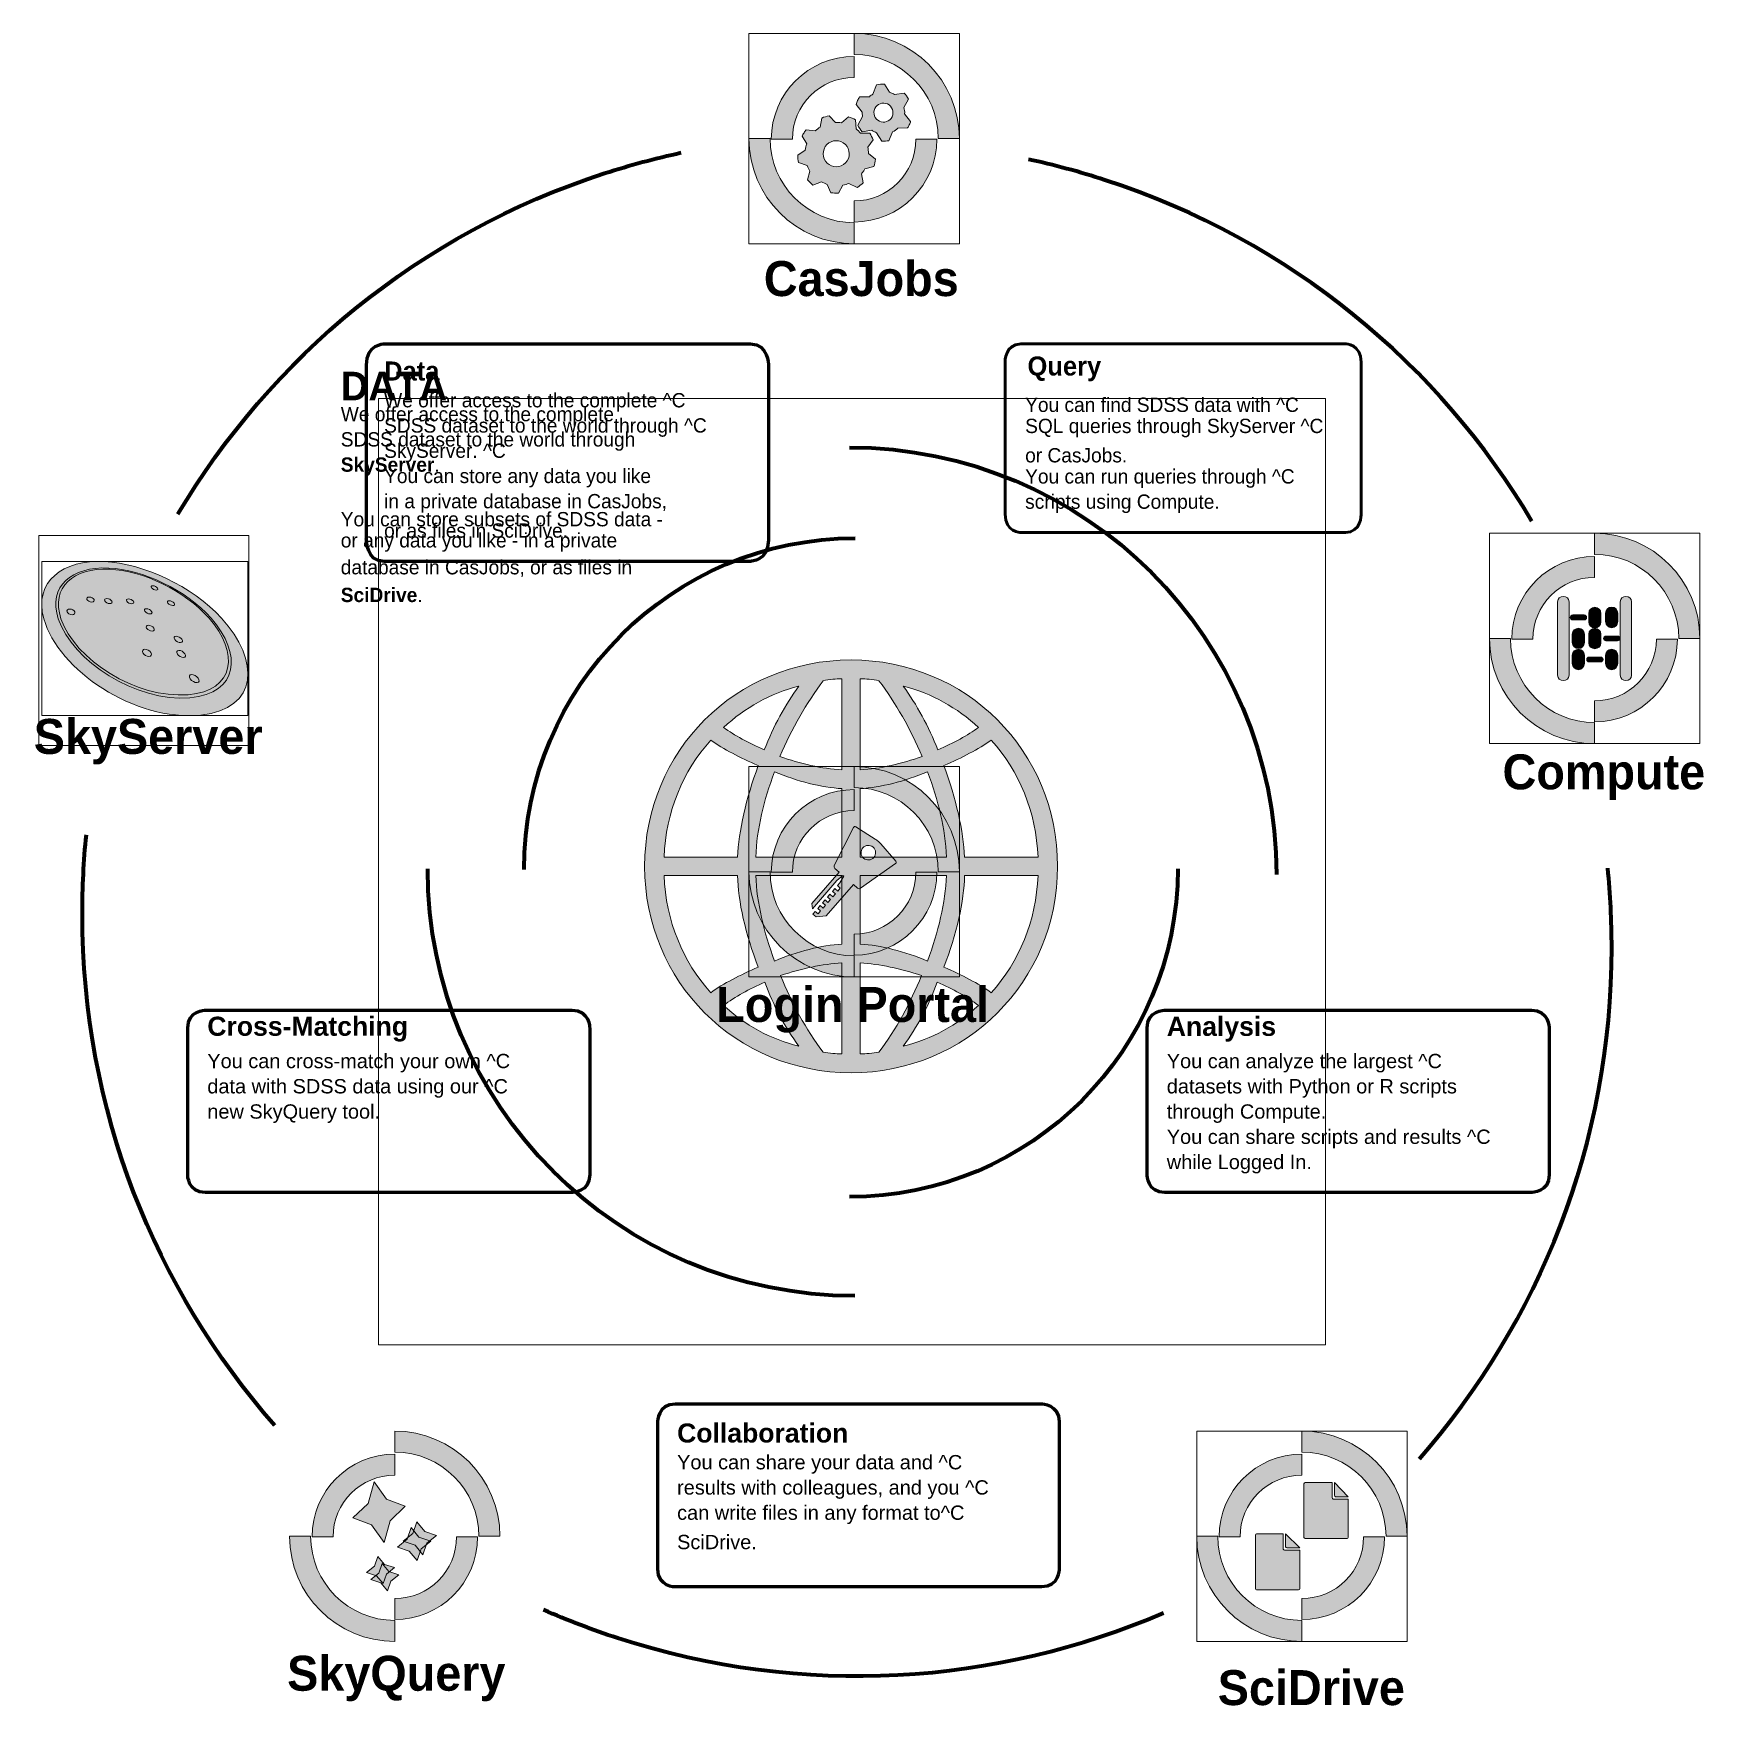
# Model space of a CAD drawing. Header units: inches. Extents: x -201 to 1228, y -1214 to 217.
import ezdxf

# ---------------------------------------------------------------- set-up
doc = ezdxf.new("R2010")
doc.units = ezdxf.units.IN
doc.header["$MEASUREMENT"] = 0
doc.layers.add('Layer 1', color=7, linetype='Continuous')

msp = doc.modelspace()

# ---------------------------------------------------------------- texts
at = {"layer": 'Layer 1', "color": 250, "true_color": 0x231f20, "attachment_point": 7}
for s, insert, char_height in [('\\fQuarkBold|b0|i0|c0|p34;\\W1;CasJobs', (423.7, -8.3), 29.92), ('\\fMyriad Pro|b1|i0|c0|p34;\\W1;DATA', (61.7, -97.1), 24.48), ('\\fMyriad Pro|b0|i0|c0|p34;\\W1;We offer access to the complete ', (61.7, -118.7), 12.24), ('\\fMyriad Pro|b0|i0|c0|p34;\\W1;SDSS dataset to the world through ', (61.7, -140.3), 12.24), ('\\fMyriad Pro|b1|i0|c0|p34;\\W1;SkyServer\\fMyriad Pro|b0|i0|c0|p34;.', (61.7, -161.9), 12.24), ('\\fMyriad Pro|b0|i0|c0|p34;\\W1;You can store subsets of SDSS data - ', (61.7, -205.1), 12.24), ('\\fMyriad Pro|b0|i0|c0|p34;\\W1;or any data you like - in a private ', (61.7, -226.7), 12.24), ('\\fMyriad Pro|b0|i0|c0|p34;\\W1;database in CasJobs, or as files in ', (61.7, -248.3), 12.24), ('\\fMyriad Pro|b1|i0|c0|p34;\\W1;SciDrive\\fMyriad Pro|b0|i0|c0|p34;.', (61.7, -269.9), 12.24), ('\\fQuarkBold|b0|i0|c0|p34;\\W1;SkyServer', (-201, -408.7), 29.92), ('\\fQuarkBold|b0|i0|c0|p34;\\W1;Compute', (1055.8, -439), 29.92), ('\\fQuarkBold|b0|i0|c0|p34;\\W1;Login Portal', (383, -638.3), 29.92), ('\\fQuarkBold|b0|i0|c0|p34;\\W1;SkyQuery', (15.8, -1210.4), 29.92), ('\\fQuarkBold|b0|i0|c0|p34;\\W1;SciDrive', (812.1, -1214.1), 29.92)]:
    msp.add_mtext(s, dxfattribs=dict(at, insert=insert, char_height=char_height))

# ---------------------------------------------------------------- blocks, each defined once
blk = doc.blocks.new('block 4')
at = {"layer": 'Layer 1', "true_color": 0x4d4d4d}
h = blk.add_hatch(color=251, dxfattribs=at)
edge = h.paths.add_edge_path()
edge.add_spline(control_points=[(401.2, -488.1), (402.2, -465.8), (408.5, -437.7), (418.9, -409.7), (403.3, -402.9), (389.2, -395.7), (378.3, -387.9), (354.5, -414.4), (339.9, -449.2), (338.3, -488.1), (338.3, -488.1), (401.2, -488.1), (401.2, -488.1)], knot_values=[0, 0, 0, 0, 1, 1, 1, 2, 2, 2, 3, 3, 3, 4, 4, 4, 4], degree=3, periodic=1)
edge = h.paths.add_edge_path()
edge.add_spline(control_points=[(338.3, -503.7), (339.9, -542.7), (354.5, -577.5), (378.3, -604), (389.2, -596.2), (403.3, -588.9), (418.9, -582.1), (408, -554.1), (401.7, -525.5), (401.2, -503.7), (401.2, -503.7), (338.3, -503.7), (338.3, -503.7)], knot_values=[0, 0, 0, 0, 1, 1, 1, 2, 2, 2, 3, 3, 3, 4, 4, 4, 4], degree=3, periodic=1)
edge = h.paths.add_edge_path()
edge.add_spline(control_points=[(490.5, -429.4), (472.9, -428.4), (452.6, -423.2), (432.9, -414.9), (423.5, -439.3), (417.8, -463.7), (416.8, -488.1), (416.8, -488.1), (490.5, -488.1), (490.5, -488.1), (490.5, -488.1), (490.5, -429.4), (490.5, -429.4)], knot_values=[0, 0, 0, 0, 1, 1, 1, 2, 2, 2, 3, 3, 3, 4, 4, 4, 4], degree=3, periodic=1)
edge = h.paths.add_edge_path()
edge.add_spline(control_points=[(416.8, -503.7), (417.8, -527.1), (423.5, -552), (432.9, -576.9), (452.6, -568.6), (472.9, -563.4), (490.5, -562.4), (490.5, -562.4), (490.5, -503.7), (490.5, -503.7), (490.5, -503.7), (416.8, -503.7), (416.8, -503.7)], knot_values=[0, 0, 0, 0, 1, 1, 1, 2, 2, 2, 3, 3, 3, 4, 4, 4, 4], degree=3, periodic=1)
edge = h.paths.add_edge_path()
edge.add_spline(control_points=[(490.5, -335.4), (485.3, -335.4), (480.1, -335.9), (474.4, -337), (460.4, -356.2), (447.4, -378), (437.5, -401.9), (454.7, -408.1), (473.4, -412.3), (490.5, -413.3), (490.5, -413.3), (490.5, -335.4), (490.5, -335.4)], knot_values=[0, 0, 0, 0, 1, 1, 1, 2, 2, 2, 3, 3, 3, 4, 4, 4, 4], degree=3, periodic=1)
edge = h.paths.add_edge_path()
edge.add_spline(control_points=[(490.5, -578.5), (473.9, -579.6), (455.8, -583.2), (438.1, -589.4), (447.4, -612.8), (459.9, -635.6), (474.4, -654.9), (480.1, -655.9), (485.3, -656.4), (490.5, -656.4), (490.5, -656.4), (490.5, -578.5), (490.5, -578.5)], knot_values=[0, 0, 0, 0, 1, 1, 1, 2, 2, 2, 3, 3, 3, 4, 4, 4, 4], degree=3, periodic=1)
edge = h.paths.add_edge_path()
edge.add_spline(control_points=[(506.1, -413.3), (523.3, -412.3), (542, -408.1), (559.1, -401.9), (549.2, -378), (536.3, -356.2), (522.2, -337), (516.5, -335.9), (511.3, -335.4), (506.1, -335.4), (506.1, -335.4), (506.1, -413.3), (506.1, -413.3)], knot_values=[0, 0, 0, 0, 1, 1, 1, 2, 2, 2, 3, 3, 3, 4, 4, 4, 4], degree=3, periodic=1)
edge = h.paths.add_edge_path()
edge.add_spline(control_points=[(506.1, -488.1), (506.1, -488.1), (579.9, -488.1), (579.9, -488.1), (578.9, -463.7), (573.1, -439.3), (563.8, -414.9), (544, -423.2), (523.8, -428.4), (506.1, -429.4), (506.1, -429.4), (506.1, -488.1), (506.1, -488.1)], knot_values=[0, 0, 0, 0, 1, 1, 1, 2, 2, 2, 3, 3, 3, 4, 4, 4, 4], degree=3, periodic=1)
edge = h.paths.add_edge_path()
edge.add_spline(control_points=[(506.1, -503.7), (506.1, -503.7), (506.1, -562.4), (506.1, -562.4), (523.8, -563.4), (544, -568.6), (563.8, -576.9), (573.1, -552), (578.9, -527.1), (579.9, -503.7), (579.9, -503.7), (506.1, -503.7), (506.1, -503.7)], knot_values=[0, 0, 0, 0, 1, 1, 1, 2, 2, 2, 3, 3, 3, 4, 4, 4, 4], degree=3, periodic=1)
edge = h.paths.add_edge_path()
edge.add_spline(control_points=[(506.1, -656.4), (511.3, -656.4), (516.5, -655.9), (522.2, -654.9), (536.8, -635.6), (549.2, -612.8), (558.6, -589.4), (540.9, -583.2), (522.7, -579.6), (506.1, -578.5), (506.1, -578.5), (506.1, -656.4), (506.1, -656.4)], knot_values=[0, 0, 0, 0, 1, 1, 1, 2, 2, 2, 3, 3, 3, 4, 4, 4, 4], degree=3, periodic=1)
edge = h.paths.add_edge_path()
edge.add_spline(control_points=[(658.3, -488.1), (656.8, -449.2), (642.2, -414.4), (618.3, -387.9), (607.4, -395.7), (593.4, -402.9), (577.8, -409.7), (588.2, -437.7), (594.4, -465.8), (595.5, -488.1), (595.5, -488.1), (658.3, -488.1), (658.3, -488.1)], knot_values=[0, 0, 0, 0, 1, 1, 1, 2, 2, 2, 3, 3, 3, 4, 4, 4, 4], degree=3, periodic=1)
edge = h.paths.add_edge_path()
edge.add_spline(control_points=[(595.5, -503.7), (594.9, -525.5), (588.7, -554.1), (577.8, -582.1), (593.4, -588.9), (607.4, -596.2), (618.3, -604), (642.2, -577.5), (656.8, -542.7), (658.3, -503.7), (658.3, -503.7), (595.5, -503.7), (595.5, -503.7)], knot_values=[0, 0, 0, 0, 1, 1, 1, 2, 2, 2, 3, 3, 3, 4, 4, 4, 4], degree=3, periodic=1)
edge = h.paths.add_edge_path()
edge.add_spline(control_points=[(498.3, -319.3), (597, -319.3), (675, -397.2), (675, -495.9), (675, -594.6), (597, -672.5), (498.3, -672.5), (399.7, -672.5), (321.7, -594.6), (321.7, -495.9), (321.7, -397.2), (399.7, -319.3), (498.3, -319.3)], knot_values=[0, 0, 0, 0, 1, 1, 1, 2, 2, 2, 3, 3, 3, 4, 4, 4, 4], degree=3, periodic=0)
edge.add_line((498.3, -319.3), (498.3, -319.3))
edge = h.paths.add_edge_path()
edge.add_spline(control_points=[(453.7, -341.6), (429.3, -347.9), (407.4, -360.3), (389.2, -377), (398.6, -383.7), (410.6, -390.5), (424.1, -396.2), (431.8, -376.4), (442.2, -357.2), (453.7, -341.6)], knot_values=[0, 0, 0, 0, 1, 1, 1, 2, 2, 2, 3, 3, 3, 3], degree=3, periodic=0)
edge.add_line((453.7, -341.6), (453.7, -341.6))
edge = h.paths.add_edge_path()
edge.add_spline(control_points=[(389.2, -614.9), (407.4, -631.5), (429.3, -644), (453.7, -649.7), (441.7, -633.6), (431.8, -614.9), (424.6, -595.1), (411.1, -600.8), (399.1, -607.6), (389.2, -614.9)], knot_values=[0, 0, 0, 0, 1, 1, 1, 2, 2, 2, 3, 3, 3, 3], degree=3, periodic=0)
edge.add_line((389.2, -614.9), (389.2, -614.9))
edge = h.paths.add_edge_path()
edge.add_spline(control_points=[(607.4, -377), (589.2, -360.3), (567.4, -347.9), (543, -341.6), (554.4, -357.2), (564.8, -376.4), (572.6, -396.2), (586.1, -390.5), (598.1, -383.7), (607.4, -377)], knot_values=[0, 0, 0, 0, 1, 1, 1, 2, 2, 2, 3, 3, 3, 3], degree=3, periodic=0)
edge.add_line((607.4, -377), (607.4, -377))
edge = h.paths.add_edge_path()
edge.add_spline(control_points=[(543, -649.7), (567.4, -644), (589.2, -631.5), (607.4, -614.9), (597.5, -607.6), (585.6, -600.8), (572.1, -595.1), (564.8, -614.9), (554.9, -633.6), (543, -649.7)], knot_values=[0, 0, 0, 0, 1, 1, 1, 2, 2, 2, 3, 3, 3, 3], degree=3, periodic=0)
edge.add_line((543, -649.7), (543, -649.7))
at = {"layer": 'Layer 1', "lineweight": 0}
blk.add_lwpolyline([(94.1, -95.4), (904.3, -95.4), (904.3, -905.5), (94.1, -905.5), (94.1, -95.4)], dxfattribs=at)
at = {"layer": 'Layer 1', "color": 159, "lineweight": 211, "true_color": 0x1b3564}
for points in [[(496.9, -137.4), (698.7, -137.4), (862.3, -301), (862.3, -502.8)], [(501.5, -863.5), (299.7, -863.5), (136.1, -699.9), (136.1, -498.1)]]:
    blk.add_open_spline(points, degree=3, dxfattribs=at)
at = {"layer": 'Layer 1', "color": 251, "lineweight": 211, "true_color": 0x4d4d4d}
for points in [[(218.5, -498.5), (218.5, -342), (345.4, -215.1), (501.9, -215.1)], [(777.9, -497.9), (777.9, -653), (652.2, -778.7), (497.1, -778.7)]]:
    blk.add_open_spline(points, degree=3, dxfattribs=at)
at = {"layer": 'Layer 1', "lineweight": 0}
for points, knots in [([(498.3, -319.3), (597, -319.3), (675, -397.2), (675, -495.9), (675, -594.6), (597, -672.5), (498.3, -672.5), (399.7, -672.5), (321.7, -594.6), (321.7, -495.9), (321.7, -397.2), (399.7, -319.3), (498.3, -319.3)], [0, 0, 0, 0, 1, 1, 1, 2, 2, 2, 3, 3, 3, 4, 4, 4, 4]), ([(453.7, -341.6), (429.3, -347.9), (407.4, -360.3), (389.2, -377), (398.6, -383.7), (410.6, -390.5), (424.1, -396.2), (431.8, -376.4), (442.2, -357.2), (453.7, -341.6)], [0, 0, 0, 0, 1, 1, 1, 2, 2, 2, 3, 3, 3, 3]), ([(490.5, -335.4), (485.3, -335.4), (480.1, -335.9), (474.4, -337), (460.4, -356.2), (447.4, -378), (437.5, -401.9), (454.7, -408.1), (473.4, -412.3), (490.5, -413.3), (490.5, -413.3), (490.5, -335.4), (490.5, -335.4)], [0, 0, 0, 0, 1, 1, 1, 2, 2, 2, 3, 3, 3, 4, 4, 4, 4]), ([(506.1, -413.3), (523.3, -412.3), (542, -408.1), (559.1, -401.9), (549.2, -378), (536.3, -356.2), (522.2, -337), (516.5, -335.9), (511.3, -335.4), (506.1, -335.4), (506.1, -335.4), (506.1, -413.3), (506.1, -413.3)], [0, 0, 0, 0, 1, 1, 1, 2, 2, 2, 3, 3, 3, 4, 4, 4, 4]), ([(607.4, -377), (589.2, -360.3), (567.4, -347.9), (543, -341.6), (554.4, -357.2), (564.8, -376.4), (572.6, -396.2), (586.1, -390.5), (598.1, -383.7), (607.4, -377)], [0, 0, 0, 0, 1, 1, 1, 2, 2, 2, 3, 3, 3, 3]), ([(401.2, -488.1), (402.2, -465.8), (408.5, -437.7), (418.9, -409.7), (403.3, -402.9), (389.2, -395.7), (378.3, -387.9), (354.5, -414.4), (339.9, -449.2), (338.3, -488.1), (338.3, -488.1), (401.2, -488.1), (401.2, -488.1)], [0, 0, 0, 0, 1, 1, 1, 2, 2, 2, 3, 3, 3, 4, 4, 4, 4]), ([(658.3, -488.1), (656.8, -449.2), (642.2, -414.4), (618.3, -387.9), (607.4, -395.7), (593.4, -402.9), (577.8, -409.7), (588.2, -437.7), (594.4, -465.8), (595.5, -488.1), (595.5, -488.1), (658.3, -488.1), (658.3, -488.1)], [0, 0, 0, 0, 1, 1, 1, 2, 2, 2, 3, 3, 3, 4, 4, 4, 4]), ([(490.5, -429.4), (472.9, -428.4), (452.6, -423.2), (432.9, -414.9), (423.5, -439.3), (417.8, -463.7), (416.8, -488.1), (416.8, -488.1), (490.5, -488.1), (490.5, -488.1), (490.5, -488.1), (490.5, -429.4), (490.5, -429.4)], [0, 0, 0, 0, 1, 1, 1, 2, 2, 2, 3, 3, 3, 4, 4, 4, 4]), ([(506.1, -488.1), (506.1, -488.1), (579.9, -488.1), (579.9, -488.1), (578.9, -463.7), (573.1, -439.3), (563.8, -414.9), (544, -423.2), (523.8, -428.4), (506.1, -429.4), (506.1, -429.4), (506.1, -488.1), (506.1, -488.1)], [0, 0, 0, 0, 1, 1, 1, 2, 2, 2, 3, 3, 3, 4, 4, 4, 4]), ([(338.3, -503.7), (339.9, -542.7), (354.5, -577.5), (378.3, -604), (389.2, -596.2), (403.3, -588.9), (418.9, -582.1), (408, -554.1), (401.7, -525.5), (401.2, -503.7), (401.2, -503.7), (338.3, -503.7), (338.3, -503.7)], [0, 0, 0, 0, 1, 1, 1, 2, 2, 2, 3, 3, 3, 4, 4, 4, 4]), ([(416.8, -503.7), (417.8, -527.1), (423.5, -552), (432.9, -576.9), (452.6, -568.6), (472.9, -563.4), (490.5, -562.4), (490.5, -562.4), (490.5, -503.7), (490.5, -503.7), (490.5, -503.7), (416.8, -503.7), (416.8, -503.7)], [0, 0, 0, 0, 1, 1, 1, 2, 2, 2, 3, 3, 3, 4, 4, 4, 4]), ([(506.1, -503.7), (506.1, -503.7), (506.1, -562.4), (506.1, -562.4), (523.8, -563.4), (544, -568.6), (563.8, -576.9), (573.1, -552), (578.9, -527.1), (579.9, -503.7), (579.9, -503.7), (506.1, -503.7), (506.1, -503.7)], [0, 0, 0, 0, 1, 1, 1, 2, 2, 2, 3, 3, 3, 4, 4, 4, 4]), ([(595.5, -503.7), (594.9, -525.5), (588.7, -554.1), (577.8, -582.1), (593.4, -588.9), (607.4, -596.2), (618.3, -604), (642.2, -577.5), (656.8, -542.7), (658.3, -503.7), (658.3, -503.7), (595.5, -503.7), (595.5, -503.7)], [0, 0, 0, 0, 1, 1, 1, 2, 2, 2, 3, 3, 3, 4, 4, 4, 4]), ([(490.5, -578.5), (473.9, -579.6), (455.8, -583.2), (438.1, -589.4), (447.4, -612.8), (459.9, -635.6), (474.4, -654.9), (480.1, -655.9), (485.3, -656.4), (490.5, -656.4), (490.5, -656.4), (490.5, -578.5), (490.5, -578.5)], [0, 0, 0, 0, 1, 1, 1, 2, 2, 2, 3, 3, 3, 4, 4, 4, 4]), ([(506.1, -656.4), (511.3, -656.4), (516.5, -655.9), (522.2, -654.9), (536.8, -635.6), (549.2, -612.8), (558.6, -589.4), (540.9, -583.2), (522.7, -579.6), (506.1, -578.5), (506.1, -578.5), (506.1, -656.4), (506.1, -656.4)], [0, 0, 0, 0, 1, 1, 1, 2, 2, 2, 3, 3, 3, 4, 4, 4, 4]), ([(389.2, -614.9), (407.4, -631.5), (429.3, -644), (453.7, -649.7), (441.7, -633.6), (431.8, -614.9), (424.6, -595.1), (411.1, -600.8), (399.1, -607.6), (389.2, -614.9)], [0, 0, 0, 0, 1, 1, 1, 2, 2, 2, 3, 3, 3, 3]), ([(543, -649.7), (567.4, -644), (589.2, -631.5), (607.4, -614.9), (597.5, -607.6), (585.6, -600.8), (572.1, -595.1), (564.8, -614.9), (554.9, -633.6), (543, -649.7)], [0, 0, 0, 0, 1, 1, 1, 2, 2, 2, 3, 3, 3, 3])]:
    blk.add_open_spline(points, degree=3, knots=knots, dxfattribs=at)
blk = doc.blocks.new('block 3')
at = {"layer": 'Layer 1', "lineweight": 0}
blk.add_lwpolyline([(94.1, -95.4), (904.3, -95.4), (904.3, -905.5), (94.1, -905.5), (94.1, -95.4)], dxfattribs=at)
at = {"layer": 'Layer 1'}
blk.add_blockref('block 4', (0, 0), dxfattribs=at)
blk = doc.blocks.new('block 2')
at = {"layer": 'Layer 1'}
blk.add_blockref('block 3', (0, 0), dxfattribs=at)
blk = doc.blocks.new('block 7')
at = {"layer": 'Layer 1', "true_color": 0x1b3564}
h = blk.add_hatch(color=159, dxfattribs=at)
h.dxf.hatch_style = 2
edge = h.paths.add_edge_path()
edge.add_spline(control_points=[(1224.6, -300.9), (1224.6, -300.9), (1206.6, -300.9), (1206.6, -300.9), (1206.6, -261.2), (1174.3, -228.9), (1134.6, -228.9), (1134.6, -228.9), (1134.6, -210.9), (1134.6, -210.9), (1184.2, -210.9), (1224.6, -251.3), (1224.6, -300.9)], knot_values=[0, 0, 0, 0, 1, 1, 1, 2, 2, 2, 3, 3, 3, 4, 4, 4, 4], degree=3, periodic=0)
edge.add_line((1224.6, -300.9), (1224.6, -300.9))
at = {"layer": 'Layer 1', "true_color": 0x979797}
h = blk.add_hatch(color=252, dxfattribs=at)
h.dxf.hatch_style = 2
edge = h.paths.add_edge_path()
edge.add_spline(control_points=[(1081.7, -301.4), (1081.7, -301.4), (1063.7, -301.4), (1063.7, -301.4), (1063.7, -262.4), (1095.5, -230.6), (1134.6, -230.6), (1134.6, -230.6), (1134.6, -248.6), (1134.6, -248.6), (1105.4, -248.6), (1081.7, -272.3), (1081.7, -301.4)], knot_values=[0, 0, 0, 0, 1, 1, 1, 2, 2, 2, 3, 3, 3, 4, 4, 4, 4], degree=3, periodic=0)
edge.add_line((1081.7, -301.4), (1081.7, -301.4))
at = {"layer": 'Layer 1', "true_color": 0x1b3564}
h = blk.add_hatch(color=159, dxfattribs=at)
h.dxf.hatch_style = 2
edge = h.paths.add_edge_path()
edge.add_spline(control_points=[(1112.7, -332.4), (1112.7, -334.9), (1110.5, -336.9), (1107.8, -336.9), (1105.1, -336.9), (1102.9, -334.9), (1102.9, -332.4), (1102.9, -332.4), (1102.9, -269.4), (1102.9, -269.4), (1102.9, -266.9), (1105.1, -264.9), (1107.8, -264.9), (1110.5, -264.9), (1112.7, -266.9), (1112.7, -269.4), (1112.7, -269.4), (1112.7, -332.4), (1112.7, -332.4)], knot_values=[0, 0, 0, 0, 1, 1, 1, 2, 2, 2, 3, 3, 3, 4, 4, 4, 5, 5, 5, 6, 6, 6, 6], degree=3, periodic=1)
h = blk.add_hatch(color=159, dxfattribs=at)
h.dxf.hatch_style = 2
edge = h.paths.add_edge_path()
edge.add_spline(control_points=[(1166.2, -332.4), (1166.2, -334.9), (1164, -336.9), (1161.3, -336.9), (1158.7, -336.9), (1156.5, -334.9), (1156.5, -332.4), (1156.5, -332.4), (1156.5, -269.4), (1156.5, -269.4), (1156.5, -266.9), (1158.7, -264.9), (1161.3, -264.9), (1164, -264.9), (1166.2, -266.9), (1166.2, -269.4), (1166.2, -269.4), (1166.2, -332.4), (1166.2, -332.4)], knot_values=[0, 0, 0, 0, 1, 1, 1, 2, 2, 2, 3, 3, 3, 4, 4, 4, 5, 5, 5, 6, 6, 6, 6], degree=3, periodic=1)
h = blk.add_hatch(color=159, dxfattribs=at)
h.dxf.hatch_style = 2
edge = h.paths.add_edge_path()
edge.add_spline(control_points=[(1125.6, -285), (1125.6, -285), (1115.8, -285), (1115.8, -285), (1114.6, -285), (1113.7, -284.1), (1113.7, -282.9), (1113.7, -281.8), (1114.6, -280.8), (1115.8, -280.8), (1115.8, -280.8), (1125.6, -280.8), (1125.6, -280.8), (1126.8, -280.8), (1127.7, -281.8), (1127.7, -282.9), (1127.7, -284.1), (1126.8, -285), (1125.6, -285)], knot_values=[0, 0, 0, 0, 1, 1, 1, 2, 2, 2, 3, 3, 3, 4, 4, 4, 5, 5, 5, 6, 6, 6, 6], degree=3, periodic=0)
edge.add_line((1125.6, -285), (1125.6, -285))
h = blk.add_hatch(color=159, dxfattribs=at)
h.dxf.hatch_style = 2
edge = h.paths.add_edge_path()
edge.add_spline(control_points=[(1134.8, -291.8), (1131.9, -291.8), (1129.6, -289.5), (1129.6, -286.6), (1129.6, -286.6), (1129.6, -279.4), (1129.6, -279.4), (1129.6, -276.5), (1131.9, -274.2), (1134.8, -274.2), (1137.6, -274.2), (1140, -276.5), (1140, -279.4), (1140, -279.4), (1140, -286.6), (1140, -286.6), (1140, -289.5), (1137.6, -291.8), (1134.8, -291.8)], knot_values=[0, 0, 0, 0, 1, 1, 1, 2, 2, 2, 3, 3, 3, 4, 4, 4, 5, 5, 5, 6, 6, 6, 6], degree=3, periodic=0)
edge.add_line((1134.8, -291.8), (1134.8, -291.8))
h = blk.add_hatch(color=159, dxfattribs=at)
h.dxf.hatch_style = 2
edge = h.paths.add_edge_path()
edge.add_spline(control_points=[(1149.2, -291.7), (1146.3, -291.7), (1144, -289.4), (1144, -286.5), (1144, -286.5), (1144, -279.3), (1144, -279.3), (1144, -276.5), (1146.3, -274.1), (1149.2, -274.1), (1152.1, -274.1), (1154.4, -276.5), (1154.4, -279.3), (1154.4, -279.3), (1154.4, -286.5), (1154.4, -286.5), (1154.4, -289.4), (1152.1, -291.7), (1149.2, -291.7)], knot_values=[0, 0, 0, 0, 1, 1, 1, 2, 2, 2, 3, 3, 3, 4, 4, 4, 5, 5, 5, 6, 6, 6, 6], degree=3, periodic=0)
edge.add_line((1149.2, -291.7), (1149.2, -291.7))
h = blk.add_hatch(color=159, dxfattribs=at)
h.dxf.hatch_style = 2
edge = h.paths.add_edge_path()
edge.add_spline(control_points=[(1120.7, -309.6), (1117.8, -309.6), (1115.5, -307.3), (1115.5, -304.4), (1115.5, -304.4), (1115.5, -297.2), (1115.5, -297.2), (1115.5, -294.4), (1117.8, -292.1), (1120.7, -292.1), (1123.5, -292.1), (1125.9, -294.4), (1125.9, -297.2), (1125.9, -297.2), (1125.9, -304.4), (1125.9, -304.4), (1125.9, -307.3), (1123.5, -309.6), (1120.7, -309.6)], knot_values=[0, 0, 0, 0, 1, 1, 1, 2, 2, 2, 3, 3, 3, 4, 4, 4, 5, 5, 5, 6, 6, 6, 6], degree=3, periodic=0)
edge.add_line((1120.7, -309.6), (1120.7, -309.6))
h = blk.add_hatch(color=159, dxfattribs=at)
h.dxf.hatch_style = 2
edge = h.paths.add_edge_path()
edge.add_spline(control_points=[(1134.8, -309.7), (1131.9, -309.7), (1129.6, -307.4), (1129.6, -304.5), (1129.6, -304.5), (1129.6, -297.3), (1129.6, -297.3), (1129.6, -294.5), (1131.9, -292.1), (1134.8, -292.1), (1137.6, -292.1), (1140, -294.5), (1140, -297.3), (1140, -297.3), (1140, -304.5), (1140, -304.5), (1140, -307.4), (1137.6, -309.7), (1134.8, -309.7)], knot_values=[0, 0, 0, 0, 1, 1, 1, 2, 2, 2, 3, 3, 3, 4, 4, 4, 5, 5, 5, 6, 6, 6, 6], degree=3, periodic=0)
edge.add_line((1134.8, -309.7), (1134.8, -309.7))
h = blk.add_hatch(color=159, dxfattribs=at)
h.dxf.hatch_style = 2
edge = h.paths.add_edge_path()
edge.add_spline(control_points=[(1154.1, -302.9), (1154.1, -302.9), (1144.3, -302.9), (1144.3, -302.9), (1143.1, -302.9), (1142.2, -302), (1142.2, -300.8), (1142.2, -299.7), (1143.1, -298.8), (1144.3, -298.8), (1144.3, -298.8), (1154.1, -298.8), (1154.1, -298.8), (1155.3, -298.8), (1156.2, -299.7), (1156.2, -300.8), (1156.2, -302), (1155.3, -302.9), (1154.1, -302.9)], knot_values=[0, 0, 0, 0, 1, 1, 1, 2, 2, 2, 3, 3, 3, 4, 4, 4, 5, 5, 5, 6, 6, 6, 6], degree=3, periodic=0)
edge.add_line((1154.1, -302.9), (1154.1, -302.9))
h = blk.add_hatch(color=159, dxfattribs=at)
h.dxf.hatch_style = 2
edge = h.paths.add_edge_path()
edge.add_spline(control_points=[(1134.6, -390.9), (1084.9, -390.9), (1044.6, -350.5), (1044.6, -300.9), (1044.6, -300.9), (1062.6, -300.9), (1062.6, -300.9), (1062.6, -340.6), (1094.9, -372.9), (1134.6, -372.9), (1134.6, -372.9), (1134.6, -390.9), (1134.6, -390.9)], knot_values=[0, 0, 0, 0, 1, 1, 1, 2, 2, 2, 3, 3, 3, 4, 4, 4, 4], degree=3, periodic=1)
h = blk.add_hatch(color=159, dxfattribs=at)
h.dxf.hatch_style = 2
edge = h.paths.add_edge_path()
edge.add_spline(control_points=[(1120.7, -327.6), (1117.8, -327.6), (1115.5, -325.3), (1115.5, -322.4), (1115.5, -322.4), (1115.5, -315.2), (1115.5, -315.2), (1115.5, -312.4), (1117.8, -310.1), (1120.7, -310.1), (1123.5, -310.1), (1125.9, -312.4), (1125.9, -315.2), (1125.9, -315.2), (1125.9, -322.4), (1125.9, -322.4), (1125.9, -325.3), (1123.5, -327.6), (1120.7, -327.6)], knot_values=[0, 0, 0, 0, 1, 1, 1, 2, 2, 2, 3, 3, 3, 4, 4, 4, 5, 5, 5, 6, 6, 6, 6], degree=3, periodic=0)
edge.add_line((1120.7, -327.6), (1120.7, -327.6))
at = {"layer": 'Layer 1', "true_color": 0x979797}
h = blk.add_hatch(color=252, dxfattribs=at)
h.dxf.hatch_style = 2
edge = h.paths.add_edge_path()
edge.add_spline(control_points=[(1134.6, -372.3), (1134.6, -372.3), (1134.6, -354.3), (1134.6, -354.3), (1163.7, -354.3), (1187.4, -330.6), (1187.4, -301.4), (1187.4, -301.4), (1205.4, -301.4), (1205.4, -301.4), (1205.4, -340.5), (1173.6, -372.3), (1134.6, -372.3)], knot_values=[0, 0, 0, 0, 1, 1, 1, 2, 2, 2, 3, 3, 3, 4, 4, 4, 4], degree=3, periodic=0)
edge.add_line((1134.6, -372.3), (1134.6, -372.3))
at = {"layer": 'Layer 1', "true_color": 0x1b3564}
h = blk.add_hatch(color=159, dxfattribs=at)
h.dxf.hatch_style = 2
edge = h.paths.add_edge_path()
edge.add_spline(control_points=[(1149.2, -327.6), (1146.3, -327.6), (1144, -325.3), (1144, -322.4), (1144, -322.4), (1144, -315.2), (1144, -315.2), (1144, -312.4), (1146.3, -310.1), (1149.2, -310.1), (1152.1, -310.1), (1154.4, -312.4), (1154.4, -315.2), (1154.4, -315.2), (1154.4, -322.4), (1154.4, -322.4), (1154.4, -325.3), (1152.1, -327.6), (1149.2, -327.6)], knot_values=[0, 0, 0, 0, 1, 1, 1, 2, 2, 2, 3, 3, 3, 4, 4, 4, 5, 5, 5, 6, 6, 6, 6], degree=3, periodic=0)
edge.add_line((1149.2, -327.6), (1149.2, -327.6))
h = blk.add_hatch(color=159, dxfattribs=at)
h.dxf.hatch_style = 2
edge = h.paths.add_edge_path()
edge.add_spline(control_points=[(1139.7, -320.9), (1139.7, -320.9), (1129.9, -320.9), (1129.9, -320.9), (1128.7, -320.9), (1127.8, -320), (1127.8, -318.8), (1127.8, -317.7), (1128.7, -316.8), (1129.9, -316.8), (1129.9, -316.8), (1139.7, -316.8), (1139.7, -316.8), (1140.8, -316.8), (1141.8, -317.7), (1141.8, -318.8), (1141.8, -320), (1140.8, -320.9), (1139.7, -320.9)], knot_values=[0, 0, 0, 0, 1, 1, 1, 2, 2, 2, 3, 3, 3, 4, 4, 4, 5, 5, 5, 6, 6, 6, 6], degree=3, periodic=0)
edge.add_line((1139.7, -320.9), (1139.7, -320.9))
at = {"layer": 'Layer 1', "lineweight": 0}
blk.add_lwpolyline([(1044.6, -210.9), (1224.6, -210.9), (1224.6, -390.9), (1044.6, -390.9), (1044.6, -210.9)], dxfattribs=at)
for points, knots in [([(1224.6, -300.9), (1224.6, -300.9), (1206.6, -300.9), (1206.6, -300.9), (1206.6, -261.2), (1174.3, -228.9), (1134.6, -228.9), (1134.6, -228.9), (1134.6, -210.9), (1134.6, -210.9), (1184.2, -210.9), (1224.6, -251.3), (1224.6, -300.9)], [0, 0, 0, 0, 1, 1, 1, 2, 2, 2, 3, 3, 3, 4, 4, 4, 4]), ([(1081.7, -301.4), (1081.7, -301.4), (1063.7, -301.4), (1063.7, -301.4), (1063.7, -262.4), (1095.5, -230.6), (1134.6, -230.6), (1134.6, -230.6), (1134.6, -248.6), (1134.6, -248.6), (1105.4, -248.6), (1081.7, -272.3), (1081.7, -301.4)], [0, 0, 0, 0, 1, 1, 1, 2, 2, 2, 3, 3, 3, 4, 4, 4, 4]), ([(1112.7, -332.4), (1112.7, -334.9), (1110.5, -336.9), (1107.8, -336.9), (1105.1, -336.9), (1102.9, -334.9), (1102.9, -332.4), (1102.9, -332.4), (1102.9, -269.4), (1102.9, -269.4), (1102.9, -266.9), (1105.1, -264.9), (1107.8, -264.9), (1110.5, -264.9), (1112.7, -266.9), (1112.7, -269.4), (1112.7, -269.4), (1112.7, -332.4), (1112.7, -332.4)], [0, 0, 0, 0, 1, 1, 1, 2, 2, 2, 3, 3, 3, 4, 4, 4, 5, 5, 5, 6, 6, 6, 6]), ([(1166.2, -332.4), (1166.2, -334.9), (1164, -336.9), (1161.3, -336.9), (1158.7, -336.9), (1156.5, -334.9), (1156.5, -332.4), (1156.5, -332.4), (1156.5, -269.4), (1156.5, -269.4), (1156.5, -266.9), (1158.7, -264.9), (1161.3, -264.9), (1164, -264.9), (1166.2, -266.9), (1166.2, -269.4), (1166.2, -269.4), (1166.2, -332.4), (1166.2, -332.4)], [0, 0, 0, 0, 1, 1, 1, 2, 2, 2, 3, 3, 3, 4, 4, 4, 5, 5, 5, 6, 6, 6, 6]), ([(1125.6, -285), (1125.6, -285), (1115.8, -285), (1115.8, -285), (1114.6, -285), (1113.7, -284.1), (1113.7, -282.9), (1113.7, -281.8), (1114.6, -280.8), (1115.8, -280.8), (1115.8, -280.8), (1125.6, -280.8), (1125.6, -280.8), (1126.8, -280.8), (1127.7, -281.8), (1127.7, -282.9), (1127.7, -284.1), (1126.8, -285), (1125.6, -285)], [0, 0, 0, 0, 1, 1, 1, 2, 2, 2, 3, 3, 3, 4, 4, 4, 5, 5, 5, 6, 6, 6, 6]), ([(1134.8, -291.8), (1131.9, -291.8), (1129.6, -289.5), (1129.6, -286.6), (1129.6, -286.6), (1129.6, -279.4), (1129.6, -279.4), (1129.6, -276.5), (1131.9, -274.2), (1134.8, -274.2), (1137.6, -274.2), (1140, -276.5), (1140, -279.4), (1140, -279.4), (1140, -286.6), (1140, -286.6), (1140, -289.5), (1137.6, -291.8), (1134.8, -291.8)], [0, 0, 0, 0, 1, 1, 1, 2, 2, 2, 3, 3, 3, 4, 4, 4, 5, 5, 5, 6, 6, 6, 6]), ([(1149.2, -291.7), (1146.3, -291.7), (1144, -289.4), (1144, -286.5), (1144, -286.5), (1144, -279.3), (1144, -279.3), (1144, -276.5), (1146.3, -274.1), (1149.2, -274.1), (1152.1, -274.1), (1154.4, -276.5), (1154.4, -279.3), (1154.4, -279.3), (1154.4, -286.5), (1154.4, -286.5), (1154.4, -289.4), (1152.1, -291.7), (1149.2, -291.7)], [0, 0, 0, 0, 1, 1, 1, 2, 2, 2, 3, 3, 3, 4, 4, 4, 5, 5, 5, 6, 6, 6, 6]), ([(1120.7, -309.6), (1117.8, -309.6), (1115.5, -307.3), (1115.5, -304.4), (1115.5, -304.4), (1115.5, -297.2), (1115.5, -297.2), (1115.5, -294.4), (1117.8, -292.1), (1120.7, -292.1), (1123.5, -292.1), (1125.9, -294.4), (1125.9, -297.2), (1125.9, -297.2), (1125.9, -304.4), (1125.9, -304.4), (1125.9, -307.3), (1123.5, -309.6), (1120.7, -309.6)], [0, 0, 0, 0, 1, 1, 1, 2, 2, 2, 3, 3, 3, 4, 4, 4, 5, 5, 5, 6, 6, 6, 6]), ([(1134.8, -309.7), (1131.9, -309.7), (1129.6, -307.4), (1129.6, -304.5), (1129.6, -304.5), (1129.6, -297.3), (1129.6, -297.3), (1129.6, -294.5), (1131.9, -292.1), (1134.8, -292.1), (1137.6, -292.1), (1140, -294.5), (1140, -297.3), (1140, -297.3), (1140, -304.5), (1140, -304.5), (1140, -307.4), (1137.6, -309.7), (1134.8, -309.7)], [0, 0, 0, 0, 1, 1, 1, 2, 2, 2, 3, 3, 3, 4, 4, 4, 5, 5, 5, 6, 6, 6, 6]), ([(1154.1, -302.9), (1154.1, -302.9), (1144.3, -302.9), (1144.3, -302.9), (1143.1, -302.9), (1142.2, -302), (1142.2, -300.8), (1142.2, -299.7), (1143.1, -298.8), (1144.3, -298.8), (1144.3, -298.8), (1154.1, -298.8), (1154.1, -298.8), (1155.3, -298.8), (1156.2, -299.7), (1156.2, -300.8), (1156.2, -302), (1155.3, -302.9), (1154.1, -302.9)], [0, 0, 0, 0, 1, 1, 1, 2, 2, 2, 3, 3, 3, 4, 4, 4, 5, 5, 5, 6, 6, 6, 6]), ([(1134.6, -390.9), (1084.9, -390.9), (1044.6, -350.5), (1044.6, -300.9), (1044.6, -300.9), (1062.6, -300.9), (1062.6, -300.9), (1062.6, -340.6), (1094.9, -372.9), (1134.6, -372.9), (1134.6, -372.9), (1134.6, -390.9), (1134.6, -390.9)], [0, 0, 0, 0, 1, 1, 1, 2, 2, 2, 3, 3, 3, 4, 4, 4, 4]), ([(1120.7, -327.6), (1117.8, -327.6), (1115.5, -325.3), (1115.5, -322.4), (1115.5, -322.4), (1115.5, -315.2), (1115.5, -315.2), (1115.5, -312.4), (1117.8, -310.1), (1120.7, -310.1), (1123.5, -310.1), (1125.9, -312.4), (1125.9, -315.2), (1125.9, -315.2), (1125.9, -322.4), (1125.9, -322.4), (1125.9, -325.3), (1123.5, -327.6), (1120.7, -327.6)], [0, 0, 0, 0, 1, 1, 1, 2, 2, 2, 3, 3, 3, 4, 4, 4, 5, 5, 5, 6, 6, 6, 6]), ([(1134.6, -372.3), (1134.6, -372.3), (1134.6, -354.3), (1134.6, -354.3), (1163.7, -354.3), (1187.4, -330.6), (1187.4, -301.4), (1187.4, -301.4), (1205.4, -301.4), (1205.4, -301.4), (1205.4, -340.5), (1173.6, -372.3), (1134.6, -372.3)], [0, 0, 0, 0, 1, 1, 1, 2, 2, 2, 3, 3, 3, 4, 4, 4, 4]), ([(1149.2, -327.6), (1146.3, -327.6), (1144, -325.3), (1144, -322.4), (1144, -322.4), (1144, -315.2), (1144, -315.2), (1144, -312.4), (1146.3, -310.1), (1149.2, -310.1), (1152.1, -310.1), (1154.4, -312.4), (1154.4, -315.2), (1154.4, -315.2), (1154.4, -322.4), (1154.4, -322.4), (1154.4, -325.3), (1152.1, -327.6), (1149.2, -327.6)], [0, 0, 0, 0, 1, 1, 1, 2, 2, 2, 3, 3, 3, 4, 4, 4, 5, 5, 5, 6, 6, 6, 6]), ([(1139.7, -320.9), (1139.7, -320.9), (1129.9, -320.9), (1129.9, -320.9), (1128.7, -320.9), (1127.8, -320), (1127.8, -318.8), (1127.8, -317.7), (1128.7, -316.8), (1129.9, -316.8), (1129.9, -316.8), (1139.7, -316.8), (1139.7, -316.8), (1140.8, -316.8), (1141.8, -317.7), (1141.8, -318.8), (1141.8, -320), (1140.8, -320.9), (1139.7, -320.9)], [0, 0, 0, 0, 1, 1, 1, 2, 2, 2, 3, 3, 3, 4, 4, 4, 5, 5, 5, 6, 6, 6, 6])]:
    blk.add_open_spline(points, degree=3, knots=knots, dxfattribs=at)
blk = doc.blocks.new('block 6')
at = {"layer": 'Layer 1', "lineweight": 0}
blk.add_lwpolyline([(1044.6, -210.9), (1224.6, -210.9), (1224.6, -390.9), (1044.6, -390.9), (1044.6, -210.9)], dxfattribs=at)
at = {"layer": 'Layer 1'}
blk.add_blockref('block 7', (0, 0), dxfattribs=at)
blk = doc.blocks.new('block 5')
at = {"layer": 'Layer 1'}
blk.add_blockref('block 6', (0, 0), dxfattribs=at)
blk = doc.blocks.new('block 10')
at = {"layer": 'Layer 1', "true_color": 0xffffff}
h = blk.add_hatch(color=7, dxfattribs=at)
h.dxf.hatch_style = 2
edge = h.paths.add_edge_path()
edge.add_spline(control_points=[(-40.3, -283.5), (-7.3, -319.4), (-8.3, -361.3), (-58.1, -366.4), (-114.6, -372.2), (-180.1, -327.9), (-192.4, -284), (-201.3, -252), (-176, -233.3), (-140.4, -235), (-107.4, -236.7), (-65.7, -255.9), (-40.3, -283.5)], knot_values=[0, 0, 0, 0, 1, 1, 1, 2, 2, 2, 3, 3, 3, 4, 4, 4, 4], degree=3, periodic=0)
edge.add_line((-40.3, -283.5), (-40.3, -283.5))
at = {"layer": 'Layer 1', "true_color": 0x6357a5}
h = blk.add_hatch(color=185, dxfattribs=at)
h.dxf.hatch_style = 2
edge = h.paths.add_edge_path()
edge.add_spline(control_points=[(-51, -283.5), (-25, -313.2), (-28.6, -345.8), (-69, -349), (-113.6, -352.6), (-165.9, -318.9), (-177.7, -284), (-186.9, -257), (-166.7, -240.3), (-136.3, -241.6), (-107.7, -242.8), (-71.8, -259.8), (-51, -283.5)], knot_values=[0, 0, 0, 0, 1, 1, 1, 2, 2, 2, 3, 3, 3, 4, 4, 4, 4], degree=3, periodic=0)
edge.add_line((-51, -283.5), (-51, -283.5))
at = {"layer": 'Layer 1', "lineweight": 0}
blk.add_lwpolyline([(-196.8, -212.8), (-16.9, -212.8), (-16.9, -392.6), (-196.8, -392.6), (-196.8, -212.8)], dxfattribs=at)
for points in [[(-40.3, -283.5), (-7.3, -319.4), (-8.3, -361.3), (-58.1, -366.4), (-114.6, -372.2), (-180.1, -327.9), (-192.4, -284), (-201.3, -252), (-176, -233.3), (-140.4, -235), (-107.4, -236.7), (-65.7, -255.9), (-40.3, -283.5)], [(-49.3, -283.5), (-22.3, -314.1), (-25.6, -348.1), (-67.4, -351.6), (-113.7, -355.5), (-168, -320.3), (-180, -284), (-189.2, -256.2), (-168.2, -239.2), (-136.9, -240.6), (-107.6, -241.9), (-70.8, -259.2), (-49.3, -283.5)], [(-51, -283.5), (-25, -313.2), (-28.6, -345.8), (-69, -349), (-113.6, -352.6), (-165.9, -318.9), (-177.7, -284), (-186.9, -257), (-166.7, -240.3), (-136.3, -241.6), (-107.7, -242.8), (-71.8, -259.8), (-51, -283.5)], [(-95.1, -257.7), (-94.4, -258.7), (-94.8, -259.5), (-96.2, -259.5), (-97.6, -259.4), (-99.4, -258.6), (-100.2, -257.5), (-101, -256.5), (-100.4, -255.8), (-99.1, -255.8), (-97.7, -255.8), (-95.9, -256.7), (-95.1, -257.7)], [(-149.4, -267.6), (-148.8, -268.8), (-149.7, -269.7), (-151.4, -269.7), (-153.1, -269.7), (-154.9, -268.7), (-155.5, -267.5), (-156.1, -266.3), (-155.2, -265.4), (-153.5, -265.4), (-151.8, -265.4), (-150, -266.4), (-149.4, -267.6)], [(-134.3, -268.9), (-133.6, -270.1), (-134.4, -271.1), (-136, -271), (-137.7, -271), (-139.6, -270), (-140.2, -268.8), (-140.8, -267.6), (-140, -266.7), (-138.4, -266.7), (-136.8, -266.8), (-135, -267.7), (-134.3, -268.9)], [(-115.8, -269.1), (-115, -270.3), (-115.6, -271.2), (-117.2, -271.2), (-118.8, -271.2), (-120.7, -270.2), (-121.4, -269), (-122.1, -267.9), (-121.5, -267), (-119.9, -267), (-118.4, -267), (-116.5, -268), (-115.8, -269.1)], [(-80.9, -270.6), (-80, -271.8), (-80.4, -272.7), (-81.9, -272.7), (-83.4, -272.7), (-85.3, -271.7), (-86.2, -270.6), (-87.1, -269.4), (-86.6, -268.5), (-85.1, -268.6), (-83.7, -268.6), (-81.8, -269.5), (-80.9, -270.6)], [(-165.9, -278.1), (-165.3, -279.5), (-166.4, -280.6), (-168.2, -280.6), (-170.1, -280.6), (-172, -279.5), (-172.5, -278.1), (-173, -276.8), (-172, -275.7), (-170.1, -275.7), (-168.3, -275.7), (-166.4, -276.8), (-165.9, -278.1)], [(-100.2, -277.7), (-99.3, -278.9), (-99.9, -279.9), (-101.5, -279.9), (-103.1, -279.9), (-105.1, -278.9), (-105.9, -277.6), (-106.7, -276.4), (-106.1, -275.4), (-104.6, -275.4), (-103, -275.4), (-101, -276.4), (-100.2, -277.7)], [(-98.3, -292), (-97.4, -293.4), (-98, -294.6), (-99.7, -294.6), (-101.4, -294.7), (-103.5, -293.5), (-104.4, -292.1), (-105.3, -290.7), (-104.7, -289.5), (-103, -289.5), (-101.3, -289.5), (-99.3, -290.6), (-98.3, -292)], [(-74.3, -301.6), (-73.2, -303.1), (-73.6, -304.4), (-75.3, -304.4), (-77, -304.5), (-79.3, -303.3), (-80.3, -301.7), (-81.4, -300.2), (-80.9, -299), (-79.2, -299), (-77.6, -299), (-75.3, -300.1), (-74.3, -301.6)], [(-100.8, -313), (-99.8, -314.7), (-100.5, -316.2), (-102.4, -316.3), (-104.2, -316.3), (-106.6, -315), (-107.6, -313.3), (-108.5, -311.6), (-107.8, -310.2), (-106, -310.1), (-104.1, -310), (-101.8, -311.3), (-100.8, -313)], [(-71.7, -314), (-70.5, -315.6), (-71, -317), (-72.8, -317.1), (-74.6, -317.2), (-77, -315.9), (-78.1, -314.2), (-79.2, -312.5), (-78.7, -311.1), (-77, -311.1), (-75.2, -311), (-72.9, -312.3), (-71.7, -314)], [(-60.3, -334.9), (-59, -336.9), (-59.4, -338.6), (-61.3, -338.7), (-63.2, -338.8), (-65.8, -337.3), (-67.2, -335.4), (-68.5, -333.4), (-68, -331.8), (-66.1, -331.7), (-64.2, -331.6), (-61.7, -333), (-60.3, -334.9)]]:
    blk.add_open_spline(points, degree=3, knots=[0, 0, 0, 0, 1, 1, 1, 2, 2, 2, 3, 3, 3, 4, 4, 4, 4], dxfattribs=at)
blk = doc.blocks.new('block 9')
at = {"layer": 'Layer 1', "lineweight": 0}
blk.add_lwpolyline([(-194.2, -234.9), (-17.8, -234.9), (-17.8, -366.9), (-194.2, -366.9), (-194.2, -234.9)], dxfattribs=at)
at = {"layer": 'Layer 1'}
blk.add_blockref('block 10', (0, 0), dxfattribs=at)
blk = doc.blocks.new('block 8')
at = {"layer": 'Layer 1'}
blk.add_blockref('block 9', (0, 0), dxfattribs=at)
blk = doc.blocks.new('block 13')
at = {"layer": 'Layer 1', "true_color": 0x1b3564}
h = blk.add_hatch(color=159, dxfattribs=at)
h.dxf.hatch_style = 2
edge = h.paths.add_edge_path()
edge.add_spline(control_points=[(974.1, -1069.2), (974.1, -1069.2), (956.1, -1069.2), (956.1, -1069.2), (956.1, -1029.5), (923.8, -997.2), (884.1, -997.2), (884.1, -997.2), (884.1, -979.2), (884.1, -979.2), (933.7, -979.2), (974.1, -1019.6), (974.1, -1069.2)], knot_values=[0, 0, 0, 0, 1, 1, 1, 2, 2, 2, 3, 3, 3, 4, 4, 4, 4], degree=3, periodic=0)
edge.add_line((974.1, -1069.2), (974.1, -1069.2))
at = {"layer": 'Layer 1', "true_color": 0x979797}
h = blk.add_hatch(color=252, dxfattribs=at)
h.dxf.hatch_style = 2
edge = h.paths.add_edge_path()
edge.add_spline(control_points=[(831.2, -1069.7), (831.2, -1069.7), (813.2, -1069.7), (813.2, -1069.7), (813.2, -1030.6), (845, -998.9), (884.1, -998.9), (884.1, -998.9), (884.1, -1016.9), (884.1, -1016.9), (854.9, -1016.9), (831.2, -1040.6), (831.2, -1069.7)], knot_values=[0, 0, 0, 0, 1, 1, 1, 2, 2, 2, 3, 3, 3, 4, 4, 4, 4], degree=3, periodic=0)
edge.add_line((831.2, -1069.7), (831.2, -1069.7))
at = {"layer": 'Layer 1', "true_color": 0x1b3564}
h = blk.add_hatch(color=159, dxfattribs=at)
h.dxf.hatch_style = 2
edge = h.paths.add_edge_path()
edge.add_spline(control_points=[(923.8, -1037.3), (923.8, -1037.3), (923.8, -1070.2), (923.8, -1070.2), (923.8, -1070.7), (923.4, -1071.2), (922.8, -1071.2), (922.8, -1071.2), (886.9, -1071.2), (886.9, -1071.2), (886.4, -1071.2), (885.9, -1070.7), (885.9, -1070.2), (885.9, -1070.2), (885.9, -1024.3), (885.9, -1024.3), (885.9, -1023.7), (886.4, -1023.3), (886.9, -1023.3), (886.9, -1023.3), (909.9, -1023.3), (909.9, -1023.3), (909.9, -1023.3), (909.9, -1036.3), (909.9, -1036.3), (909.9, -1036.8), (910.3, -1037.3), (910.9, -1037.3), (910.9, -1037.3), (923.8, -1037.3), (923.8, -1037.3)], knot_values=[0, 0, 0, 0, 1, 1, 1, 2, 2, 2, 3, 3, 3, 4, 4, 4, 5, 5, 5, 6, 6, 6, 7, 7, 7, 8, 8, 8, 9, 9, 9, 10, 10, 10, 10], degree=3, periodic=1)
edge = h.paths.add_edge_path()
edge.add_spline(control_points=[(911.9, -1023.3), (911.9, -1023.3), (911.9, -1034.3), (911.9, -1034.3), (911.9, -1034.8), (912.3, -1035.3), (912.9, -1035.3), (912.9, -1035.3), (923.8, -1035.3), (923.8, -1035.3), (923.8, -1035.3), (911.9, -1023.3), (911.9, -1023.3)], knot_values=[0, 0, 0, 0, 1, 1, 1, 2, 2, 2, 3, 3, 3, 4, 4, 4, 4], degree=3, periodic=1)
h = blk.add_hatch(color=159, dxfattribs=at)
h.dxf.hatch_style = 2
edge = h.paths.add_edge_path()
edge.add_spline(control_points=[(884.1, -1159.2), (834.4, -1159.2), (794.1, -1118.8), (794.1, -1069.2), (794.1, -1069.2), (812.1, -1069.2), (812.1, -1069.2), (812.1, -1108.9), (844.4, -1141.2), (884.1, -1141.2), (884.1, -1141.2), (884.1, -1159.2), (884.1, -1159.2)], knot_values=[0, 0, 0, 0, 1, 1, 1, 2, 2, 2, 3, 3, 3, 4, 4, 4, 4], degree=3, periodic=1)
h = blk.add_hatch(color=159, dxfattribs=at)
h.dxf.hatch_style = 2
edge = h.paths.add_edge_path()
edge.add_spline(control_points=[(882.2, -1081.1), (882.2, -1081.1), (882.2, -1114.1), (882.2, -1114.1), (882.2, -1114.6), (881.8, -1115.1), (881.2, -1115.1), (881.2, -1115.1), (845.3, -1115.1), (845.3, -1115.1), (844.7, -1115.1), (844.3, -1114.6), (844.3, -1114.1), (844.3, -1114.1), (844.3, -1068.2), (844.3, -1068.2), (844.3, -1067.6), (844.7, -1067.2), (845.3, -1067.2), (845.3, -1067.2), (868.2, -1067.2), (868.2, -1067.2), (868.2, -1067.2), (868.2, -1080.1), (868.2, -1080.1), (868.2, -1080.7), (868.7, -1081.1), (869.2, -1081.1), (869.2, -1081.1), (882.2, -1081.1), (882.2, -1081.1)], knot_values=[0, 0, 0, 0, 1, 1, 1, 2, 2, 2, 3, 3, 3, 4, 4, 4, 5, 5, 5, 6, 6, 6, 7, 7, 7, 8, 8, 8, 9, 9, 9, 10, 10, 10, 10], degree=3, periodic=1)
edge = h.paths.add_edge_path()
edge.add_spline(control_points=[(870.2, -1067.2), (870.2, -1067.2), (870.2, -1078.1), (870.2, -1078.1), (870.2, -1078.7), (870.7, -1079.1), (871.2, -1079.1), (871.2, -1079.1), (882.2, -1079.1), (882.2, -1079.1), (882.2, -1079.1), (870.2, -1067.2), (870.2, -1067.2)], knot_values=[0, 0, 0, 0, 1, 1, 1, 2, 2, 2, 3, 3, 3, 4, 4, 4, 4], degree=3, periodic=1)
at = {"layer": 'Layer 1', "true_color": 0x979797}
h = blk.add_hatch(color=252, dxfattribs=at)
h.dxf.hatch_style = 2
edge = h.paths.add_edge_path()
edge.add_spline(control_points=[(884.1, -1140.5), (884.1, -1140.5), (884.1, -1122.5), (884.1, -1122.5), (913.2, -1122.5), (936.9, -1098.8), (936.9, -1069.7), (936.9, -1069.7), (954.9, -1069.7), (954.9, -1069.7), (954.9, -1108.8), (923.1, -1140.5), (884.1, -1140.5)], knot_values=[0, 0, 0, 0, 1, 1, 1, 2, 2, 2, 3, 3, 3, 4, 4, 4, 4], degree=3, periodic=0)
edge.add_line((884.1, -1140.5), (884.1, -1140.5))
at = {"layer": 'Layer 1', "lineweight": 0}
blk.add_lwpolyline([(794.1, -979.2), (974.1, -979.2), (974.1, -1159.2), (794.1, -1159.2), (794.1, -979.2)], dxfattribs=at)
for points, knots in [([(974.1, -1069.2), (974.1, -1069.2), (956.1, -1069.2), (956.1, -1069.2), (956.1, -1029.5), (923.8, -997.2), (884.1, -997.2), (884.1, -997.2), (884.1, -979.2), (884.1, -979.2), (933.7, -979.2), (974.1, -1019.6), (974.1, -1069.2)], [0, 0, 0, 0, 1, 1, 1, 2, 2, 2, 3, 3, 3, 4, 4, 4, 4]), ([(831.2, -1069.7), (831.2, -1069.7), (813.2, -1069.7), (813.2, -1069.7), (813.2, -1030.6), (845, -998.9), (884.1, -998.9), (884.1, -998.9), (884.1, -1016.9), (884.1, -1016.9), (854.9, -1016.9), (831.2, -1040.6), (831.2, -1069.7)], [0, 0, 0, 0, 1, 1, 1, 2, 2, 2, 3, 3, 3, 4, 4, 4, 4]), ([(923.8, -1037.3), (923.8, -1037.3), (923.8, -1070.2), (923.8, -1070.2), (923.8, -1070.7), (923.4, -1071.2), (922.8, -1071.2), (922.8, -1071.2), (886.9, -1071.2), (886.9, -1071.2), (886.4, -1071.2), (885.9, -1070.7), (885.9, -1070.2), (885.9, -1070.2), (885.9, -1024.3), (885.9, -1024.3), (885.9, -1023.7), (886.4, -1023.3), (886.9, -1023.3), (886.9, -1023.3), (909.9, -1023.3), (909.9, -1023.3), (909.9, -1023.3), (909.9, -1036.3), (909.9, -1036.3), (909.9, -1036.8), (910.3, -1037.3), (910.9, -1037.3), (910.9, -1037.3), (923.8, -1037.3), (923.8, -1037.3)], [0, 0, 0, 0, 1, 1, 1, 2, 2, 2, 3, 3, 3, 4, 4, 4, 5, 5, 5, 6, 6, 6, 7, 7, 7, 8, 8, 8, 9, 9, 9, 10, 10, 10, 10]), ([(911.9, -1023.3), (911.9, -1023.3), (911.9, -1034.3), (911.9, -1034.3), (911.9, -1034.8), (912.3, -1035.3), (912.9, -1035.3), (912.9, -1035.3), (923.8, -1035.3), (923.8, -1035.3), (923.8, -1035.3), (911.9, -1023.3), (911.9, -1023.3)], [0, 0, 0, 0, 1, 1, 1, 2, 2, 2, 3, 3, 3, 4, 4, 4, 4]), ([(884.1, -1159.2), (834.4, -1159.2), (794.1, -1118.8), (794.1, -1069.2), (794.1, -1069.2), (812.1, -1069.2), (812.1, -1069.2), (812.1, -1108.9), (844.4, -1141.2), (884.1, -1141.2), (884.1, -1141.2), (884.1, -1159.2), (884.1, -1159.2)], [0, 0, 0, 0, 1, 1, 1, 2, 2, 2, 3, 3, 3, 4, 4, 4, 4]), ([(882.2, -1081.1), (882.2, -1081.1), (882.2, -1114.1), (882.2, -1114.1), (882.2, -1114.6), (881.8, -1115.1), (881.2, -1115.1), (881.2, -1115.1), (845.3, -1115.1), (845.3, -1115.1), (844.7, -1115.1), (844.3, -1114.6), (844.3, -1114.1), (844.3, -1114.1), (844.3, -1068.2), (844.3, -1068.2), (844.3, -1067.6), (844.7, -1067.2), (845.3, -1067.2), (845.3, -1067.2), (868.2, -1067.2), (868.2, -1067.2), (868.2, -1067.2), (868.2, -1080.1), (868.2, -1080.1), (868.2, -1080.7), (868.7, -1081.1), (869.2, -1081.1), (869.2, -1081.1), (882.2, -1081.1), (882.2, -1081.1)], [0, 0, 0, 0, 1, 1, 1, 2, 2, 2, 3, 3, 3, 4, 4, 4, 5, 5, 5, 6, 6, 6, 7, 7, 7, 8, 8, 8, 9, 9, 9, 10, 10, 10, 10]), ([(870.2, -1067.2), (870.2, -1067.2), (870.2, -1078.1), (870.2, -1078.1), (870.2, -1078.7), (870.7, -1079.1), (871.2, -1079.1), (871.2, -1079.1), (882.2, -1079.1), (882.2, -1079.1), (882.2, -1079.1), (870.2, -1067.2), (870.2, -1067.2)], [0, 0, 0, 0, 1, 1, 1, 2, 2, 2, 3, 3, 3, 4, 4, 4, 4]), ([(884.1, -1140.5), (884.1, -1140.5), (884.1, -1122.5), (884.1, -1122.5), (913.2, -1122.5), (936.9, -1098.8), (936.9, -1069.7), (936.9, -1069.7), (954.9, -1069.7), (954.9, -1069.7), (954.9, -1108.8), (923.1, -1140.5), (884.1, -1140.5)], [0, 0, 0, 0, 1, 1, 1, 2, 2, 2, 3, 3, 3, 4, 4, 4, 4])]:
    blk.add_open_spline(points, degree=3, knots=knots, dxfattribs=at)
blk = doc.blocks.new('block 12')
at = {"layer": 'Layer 1', "lineweight": 0}
blk.add_lwpolyline([(794.1, -979.2), (974.1, -979.2), (974.1, -1159.2), (794.1, -1159.2), (794.1, -979.2)], dxfattribs=at)
at = {"layer": 'Layer 1'}
blk.add_blockref('block 13', (0, 0), dxfattribs=at)
blk = doc.blocks.new('block 11')
at = {"layer": 'Layer 1'}
blk.add_blockref('block 12', (0, 0), dxfattribs=at)
blk = doc.blocks.new('block 16')
at = {"layer": 'Layer 1', "true_color": 0x1b3564}
h = blk.add_hatch(color=159, dxfattribs=at)
h.dxf.hatch_style = 2
edge = h.paths.add_edge_path()
edge.add_spline(control_points=[(591, -500.5), (591, -500.5), (573, -500.5), (573, -500.5), (573, -460.8), (540.7, -428.5), (501, -428.5), (501, -428.5), (501, -410.5), (501, -410.5), (550.6, -410.5), (591, -450.9), (591, -500.5)], knot_values=[0, 0, 0, 0, 1, 1, 1, 2, 2, 2, 3, 3, 3, 4, 4, 4, 4], degree=3, periodic=0)
edge.add_line((591, -500.5), (591, -500.5))
at = {"layer": 'Layer 1', "true_color": 0x979797}
h = blk.add_hatch(color=252, dxfattribs=at)
h.dxf.hatch_style = 2
edge = h.paths.add_edge_path()
edge.add_spline(control_points=[(448.1, -501), (448.1, -501), (430.1, -501), (430.1, -501), (430.1, -461.9), (461.9, -430.2), (501, -430.2), (501, -430.2), (501, -448.2), (501, -448.2), (471.8, -448.2), (448.1, -471.9), (448.1, -501)], knot_values=[0, 0, 0, 0, 1, 1, 1, 2, 2, 2, 3, 3, 3, 4, 4, 4, 4], degree=3, periodic=0)
edge.add_line((448.1, -501), (448.1, -501))
at = {"layer": 'Layer 1', "true_color": 0x1b3564}
h = blk.add_hatch(color=159, dxfattribs=at)
h.dxf.hatch_style = 2
edge = h.paths.add_edge_path()
edge.add_spline(control_points=[(502.5, -462), (501.8, -461.5), (500.9, -461.8), (500.5, -462.6), (500.5, -462.6), (484, -495.3), (484, -495.3), (483.6, -496.1), (483.8, -497.2), (484.5, -497.8), (484.5, -497.8), (488.1, -500.9), (488.1, -500.9), (488.1, -500.9), (464.9, -527.7), (464.9, -527.7), (464.9, -527.7), (465.3, -532.3), (465.3, -532.3), (465.3, -532.3), (486.3, -507.9), (486.3, -507.9), (486.3, -507.9), (491.3, -503.7), (491.3, -503.7), (491.3, -503.7), (492.2, -504.4), (492.2, -504.4), (492.2, -504.4), (488.8, -510), (488.8, -510), (488.8, -510), (486.7, -512.4), (486.7, -512.4), (486.7, -512.4), (489.1, -514.5), (489.1, -514.5), (489.1, -514.5), (487, -517), (487, -517), (487, -517), (484.5, -514.9), (484.5, -514.9), (484.5, -514.9), (482.4, -517.3), (482.4, -517.3), (482.4, -517.3), (484.9, -519.4), (484.9, -519.4), (484.9, -519.4), (482.8, -521.9), (482.8, -521.9), (482.8, -521.9), (480.3, -519.8), (480.3, -519.8), (480.3, -519.8), (478.2, -522.2), (478.2, -522.2), (478.2, -522.2), (480.7, -524.3), (480.7, -524.3), (480.7, -524.3), (478.6, -526.7), (478.6, -526.7), (478.6, -526.7), (476.1, -524.6), (476.1, -524.6), (476.1, -524.6), (474, -527.1), (474, -527.1), (474, -527.1), (476.5, -529.2), (476.5, -529.2), (476.5, -529.2), (474.4, -531.6), (474.4, -531.6), (474.4, -531.6), (471.9, -529.5), (471.9, -529.5), (471.9, -529.5), (469.8, -532), (469.8, -532), (469.8, -532), (472.3, -534.1), (472.3, -534.1), (472.3, -534.1), (470.2, -536.5), (470.2, -536.5), (470.2, -536.5), (467.7, -534.4), (467.7, -534.4), (467.7, -534.4), (465.7, -536.8), (465.7, -536.8), (465.7, -536.8), (465.7, -536.9), (465.7, -536.9), (465.7, -536.9), (468.4, -539.2), (468.4, -539.2), (468.4, -539.2), (477.1, -538.3), (477.1, -538.3), (477.1, -538.3), (500.3, -511.4), (500.3, -511.4), (500.3, -511.4), (503.9, -514.6), (503.9, -514.6), (504.6, -515.1), (505.7, -515.2), (506.5, -514.7), (506.5, -514.7), (536.4, -493.6), (536.4, -493.6), (537.1, -493.1), (537.2, -492.1), (536.6, -491.4), (536.6, -491.4), (523.8, -476.7), (523.8, -476.7), (523.2, -476), (522.2, -475), (521.6, -474.4), (520.9, -473.9), (519.7, -473), (519, -472.5), (519, -472.5), (502.5, -462), (502.5, -462)], knot_values=[0, 0, 0, 0, 1, 1, 1, 2, 2, 2, 3, 3, 3, 4, 4, 4, 5, 5, 5, 6, 6, 6, 7, 7, 7, 8, 8, 8, 9, 9, 9, 10, 10, 10, 11, 11, 11, 12, 12, 12, 13, 13, 13, 14, 14, 14, 15, 15, 15, 16, 16, 16, 17, 17, 17, 18, 18, 18, 19, 19, 19, 20, 20, 20, 21, 21, 21, 22, 22, 22, 23, 23, 23, 24, 24, 24, 25, 25, 25, 26, 26, 26, 27, 27, 27, 28, 28, 28, 29, 29, 29, 30, 30, 30, 31, 31, 31, 32, 32, 32, 33, 33, 33, 34, 34, 34, 35, 35, 35, 36, 36, 36, 37, 37, 37, 38, 38, 38, 39, 39, 39, 40, 40, 40, 41, 41, 41, 42, 42, 42, 43, 43, 43, 43], degree=3, periodic=0)
edge.add_line((502.5, -462), (502.5, -462))
edge = h.paths.add_edge_path()
edge.add_spline(control_points=[(509.1, -488.9), (506.4, -486.7), (506.2, -482.7), (508.4, -480.1), (510.7, -477.5), (514.6, -477.2), (517.2, -479.5), (519.8, -481.7), (520.1, -485.7), (517.9, -488.3), (515.6, -490.9), (511.7, -491.2), (509.1, -488.9)], knot_values=[0, 0, 0, 0, 1, 1, 1, 2, 2, 2, 3, 3, 3, 4, 4, 4, 4], degree=3, periodic=0)
edge.add_line((509.1, -488.9), (509.1, -488.9))
h = blk.add_hatch(color=159, dxfattribs=at)
h.dxf.hatch_style = 2
edge = h.paths.add_edge_path()
edge.add_spline(control_points=[(501, -590.5), (451.3, -590.5), (411, -550.1), (411, -500.5), (411, -500.5), (429, -500.5), (429, -500.5), (429, -540.2), (461.3, -572.5), (501, -572.5), (501, -572.5), (501, -590.5), (501, -590.5)], knot_values=[0, 0, 0, 0, 1, 1, 1, 2, 2, 2, 3, 3, 3, 4, 4, 4, 4], degree=3, periodic=1)
at = {"layer": 'Layer 1', "true_color": 0x979797}
h = blk.add_hatch(color=252, dxfattribs=at)
h.dxf.hatch_style = 2
edge = h.paths.add_edge_path()
edge.add_spline(control_points=[(501, -571.9), (501, -571.9), (501, -553.9), (501, -553.9), (530.1, -553.9), (553.8, -530.1), (553.8, -501), (553.8, -501), (571.8, -501), (571.8, -501), (571.8, -540.1), (540, -571.9), (501, -571.9)], knot_values=[0, 0, 0, 0, 1, 1, 1, 2, 2, 2, 3, 3, 3, 4, 4, 4, 4], degree=3, periodic=0)
edge.add_line((501, -571.9), (501, -571.9))
at = {"layer": 'Layer 1', "lineweight": 0}
blk.add_lwpolyline([(411, -410.5), (591, -410.5), (591, -590.5), (411, -590.5), (411, -410.5)], dxfattribs=at)
for points, knots in [([(591, -500.5), (591, -500.5), (573, -500.5), (573, -500.5), (573, -460.8), (540.7, -428.5), (501, -428.5), (501, -428.5), (501, -410.5), (501, -410.5), (550.6, -410.5), (591, -450.9), (591, -500.5)], [0, 0, 0, 0, 1, 1, 1, 2, 2, 2, 3, 3, 3, 4, 4, 4, 4]), ([(448.1, -501), (448.1, -501), (430.1, -501), (430.1, -501), (430.1, -461.9), (461.9, -430.2), (501, -430.2), (501, -430.2), (501, -448.2), (501, -448.2), (471.8, -448.2), (448.1, -471.9), (448.1, -501)], [0, 0, 0, 0, 1, 1, 1, 2, 2, 2, 3, 3, 3, 4, 4, 4, 4]), ([(502.5, -462), (501.8, -461.5), (500.9, -461.8), (500.5, -462.6), (500.5, -462.6), (484, -495.3), (484, -495.3), (483.6, -496.1), (483.8, -497.2), (484.5, -497.8), (484.5, -497.8), (488.1, -500.9), (488.1, -500.9), (488.1, -500.9), (464.9, -527.7), (464.9, -527.7), (464.9, -527.7), (465.3, -532.3), (465.3, -532.3), (465.3, -532.3), (486.3, -507.9), (486.3, -507.9), (486.3, -507.9), (491.3, -503.7), (491.3, -503.7), (491.3, -503.7), (492.2, -504.4), (492.2, -504.4), (492.2, -504.4), (488.8, -510), (488.8, -510), (488.8, -510), (486.7, -512.4), (486.7, -512.4), (486.7, -512.4), (489.1, -514.5), (489.1, -514.5), (489.1, -514.5), (487, -517), (487, -517), (487, -517), (484.5, -514.9), (484.5, -514.9), (484.5, -514.9), (482.4, -517.3), (482.4, -517.3), (482.4, -517.3), (484.9, -519.4), (484.9, -519.4), (484.9, -519.4), (482.8, -521.9), (482.8, -521.9), (482.8, -521.9), (480.3, -519.8), (480.3, -519.8), (480.3, -519.8), (478.2, -522.2), (478.2, -522.2), (478.2, -522.2), (480.7, -524.3), (480.7, -524.3), (480.7, -524.3), (478.6, -526.7), (478.6, -526.7), (478.6, -526.7), (476.1, -524.6), (476.1, -524.6), (476.1, -524.6), (474, -527.1), (474, -527.1), (474, -527.1), (476.5, -529.2), (476.5, -529.2), (476.5, -529.2), (474.4, -531.6), (474.4, -531.6), (474.4, -531.6), (471.9, -529.5), (471.9, -529.5), (471.9, -529.5), (469.8, -532), (469.8, -532), (469.8, -532), (472.3, -534.1), (472.3, -534.1), (472.3, -534.1), (470.2, -536.5), (470.2, -536.5), (470.2, -536.5), (467.7, -534.4), (467.7, -534.4), (467.7, -534.4), (465.7, -536.8), (465.7, -536.8), (465.7, -536.8), (465.7, -536.9), (465.7, -536.9), (465.7, -536.9), (468.4, -539.2), (468.4, -539.2), (468.4, -539.2), (477.1, -538.3), (477.1, -538.3), (477.1, -538.3), (500.3, -511.4), (500.3, -511.4), (500.3, -511.4), (503.9, -514.6), (503.9, -514.6), (504.6, -515.1), (505.7, -515.2), (506.5, -514.7), (506.5, -514.7), (536.4, -493.6), (536.4, -493.6), (537.1, -493.1), (537.2, -492.1), (536.6, -491.4), (536.6, -491.4), (523.8, -476.7), (523.8, -476.7), (523.2, -476), (522.2, -475), (521.6, -474.4), (520.9, -473.9), (519.7, -473), (519, -472.5), (519, -472.5), (502.5, -462), (502.5, -462)], [0, 0, 0, 0, 1, 1, 1, 2, 2, 2, 3, 3, 3, 4, 4, 4, 5, 5, 5, 6, 6, 6, 7, 7, 7, 8, 8, 8, 9, 9, 9, 10, 10, 10, 11, 11, 11, 12, 12, 12, 13, 13, 13, 14, 14, 14, 15, 15, 15, 16, 16, 16, 17, 17, 17, 18, 18, 18, 19, 19, 19, 20, 20, 20, 21, 21, 21, 22, 22, 22, 23, 23, 23, 24, 24, 24, 25, 25, 25, 26, 26, 26, 27, 27, 27, 28, 28, 28, 29, 29, 29, 30, 30, 30, 31, 31, 31, 32, 32, 32, 33, 33, 33, 34, 34, 34, 35, 35, 35, 36, 36, 36, 37, 37, 37, 38, 38, 38, 39, 39, 39, 40, 40, 40, 41, 41, 41, 42, 42, 42, 43, 43, 43, 43]), ([(509.1, -488.9), (506.4, -486.7), (506.2, -482.7), (508.4, -480.1), (510.7, -477.5), (514.6, -477.2), (517.2, -479.5), (519.8, -481.7), (520.1, -485.7), (517.9, -488.3), (515.6, -490.9), (511.7, -491.2), (509.1, -488.9)], [0, 0, 0, 0, 1, 1, 1, 2, 2, 2, 3, 3, 3, 4, 4, 4, 4]), ([(501, -590.5), (451.3, -590.5), (411, -550.1), (411, -500.5), (411, -500.5), (429, -500.5), (429, -500.5), (429, -540.2), (461.3, -572.5), (501, -572.5), (501, -572.5), (501, -590.5), (501, -590.5)], [0, 0, 0, 0, 1, 1, 1, 2, 2, 2, 3, 3, 3, 4, 4, 4, 4]), ([(501, -571.9), (501, -571.9), (501, -553.9), (501, -553.9), (530.1, -553.9), (553.8, -530.1), (553.8, -501), (553.8, -501), (571.8, -501), (571.8, -501), (571.8, -540.1), (540, -571.9), (501, -571.9)], [0, 0, 0, 0, 1, 1, 1, 2, 2, 2, 3, 3, 3, 4, 4, 4, 4])]:
    blk.add_open_spline(points, degree=3, knots=knots, dxfattribs=at)
blk = doc.blocks.new('block 15')
at = {"layer": 'Layer 1', "lineweight": 0}
blk.add_lwpolyline([(411, -410.5), (591, -410.5), (591, -590.5), (411, -590.5), (411, -410.5)], dxfattribs=at)
at = {"layer": 'Layer 1'}
blk.add_blockref('block 16', (0, 0), dxfattribs=at)
blk = doc.blocks.new('block 14')
at = {"layer": 'Layer 1'}
blk.add_blockref('block 15', (0, 0), dxfattribs=at)
blk = doc.blocks.new('block 19')
at = {"layer": 'Layer 1', "true_color": 0x1b3564}
h = blk.add_hatch(color=159, dxfattribs=at)
h.dxf.hatch_style = 2
edge = h.paths.add_edge_path()
edge.add_spline(control_points=[(591, 126.9), (591, 126.9), (573, 126.9), (573, 126.9), (573, 166.6), (540.7, 198.9), (501, 198.9), (501, 198.9), (501, 216.9), (501, 216.9), (550.6, 216.9), (591, 176.5), (591, 126.9)], knot_values=[0, 0, 0, 0, 1, 1, 1, 2, 2, 2, 3, 3, 3, 4, 4, 4, 4], degree=3, periodic=0)
edge.add_line((591, 126.9), (591, 126.9))
at = {"layer": 'Layer 1', "true_color": 0x979797}
h = blk.add_hatch(color=252, dxfattribs=at)
h.dxf.hatch_style = 2
edge = h.paths.add_edge_path()
edge.add_spline(control_points=[(448.1, 126.3), (448.1, 126.3), (430.1, 126.3), (430.1, 126.3), (430.1, 165.4), (461.9, 197.2), (501, 197.2), (501, 197.2), (501, 179.2), (501, 179.2), (471.8, 179.2), (448.1, 155.5), (448.1, 126.3)], knot_values=[0, 0, 0, 0, 1, 1, 1, 2, 2, 2, 3, 3, 3, 4, 4, 4, 4], degree=3, periodic=0)
edge.add_line((448.1, 126.3), (448.1, 126.3))
at = {"layer": 'Layer 1', "true_color": 0x1b3564}
h = blk.add_hatch(color=159, dxfattribs=at)
h.dxf.hatch_style = 2
edge = h.paths.add_edge_path()
edge.add_spline(control_points=[(535.5, 164.6), (534.9, 164.9), (534.3, 165.2), (533.7, 165.5), (532.9, 165.9), (532.1, 166.2), (531.3, 166.5), (531.3, 166.5), (526.9, 173.5), (526.9, 173.5), (524.7, 173.6), (522.4, 173.4), (520.2, 172.8), (520.2, 172.8), (517.1, 164.9), (517.1, 164.9), (516, 164.3), (515, 163.6), (514.1, 162.7), (514.1, 162.7), (505.6, 162.5), (505.6, 162.5), (505, 161.6), (504.4, 160.6), (503.9, 159.5), (503.4, 158.4), (503, 157.3), (502.6, 156.2), (502.6, 156.2), (507.9, 149.6), (507.9, 149.6), (507.9, 148.3), (508, 147.1), (508.2, 145.9), (508.2, 145.9), (504.1, 138.4), (504.1, 138.4), (505, 136.4), (506.3, 134.5), (507.8, 132.8), (507.8, 132.8), (516, 134), (516, 134), (516.7, 133.5), (517.5, 133.1), (518.3, 132.7), (518.9, 132.4), (519.5, 132.1), (520.1, 131.9), (520.1, 131.9), (524.6, 124.7), (524.6, 124.7), (526.7, 124.6), (528.8, 124.7), (530.8, 125.1), (530.8, 125.1), (533.9, 132.7), (533.9, 132.7), (535.5, 133.5), (537.1, 134.6), (538.4, 135.8), (538.4, 135.8), (546.7, 136), (546.7, 136), (547.2, 136.9), (547.7, 137.8), (548.2, 138.7), (548.6, 139.6), (549, 140.6), (549.3, 141.5), (549.3, 141.5), (544.2, 148), (544.2, 148), (544.3, 149.9), (544.1, 151.8), (543.6, 153.5), (543.6, 153.5), (547.5, 160.7), (547.5, 160.7), (546.5, 162.6), (545.3, 164.3), (543.9, 165.8), (543.9, 165.8), (535.5, 164.6), (535.5, 164.6)], knot_values=[0, 0, 0, 0, 1, 1, 1, 2, 2, 2, 3, 3, 3, 4, 4, 4, 5, 5, 5, 6, 6, 6, 7, 7, 7, 8, 8, 8, 9, 9, 9, 10, 10, 10, 11, 11, 11, 12, 12, 12, 13, 13, 13, 14, 14, 14, 15, 15, 15, 16, 16, 16, 17, 17, 17, 18, 18, 18, 19, 19, 19, 20, 20, 20, 21, 21, 21, 22, 22, 22, 23, 23, 23, 24, 24, 24, 25, 25, 25, 26, 26, 26, 27, 27, 27, 28, 28, 28, 28], degree=3, periodic=1)
edge = h.paths.add_edge_path()
edge.add_spline(control_points=[(533.4, 145.6), (531.5, 141.6), (526.6, 139.8), (522.6, 141.7), (518.5, 143.6), (516.7, 148.5), (518.7, 152.6), (520.6, 156.6), (525.4, 158.4), (529.5, 156.5), (533.6, 154.6), (535.3, 149.7), (533.4, 145.6)], knot_values=[0, 0, 0, 0, 1, 1, 1, 2, 2, 2, 3, 3, 3, 4, 4, 4, 4], degree=3, periodic=0)
edge.add_line((533.4, 145.6), (533.4, 145.6))
h = blk.add_hatch(color=159, dxfattribs=at)
h.dxf.hatch_style = 2
edge = h.paths.add_edge_path()
edge.add_spline(control_points=[(502.6, 135.2), (502.6, 135.2), (502.1, 143), (502.1, 143), (500.2, 144), (498.2, 144.9), (496.2, 145.5), (496.2, 145.5), (490.2, 140.5), (490.2, 140.5), (488.4, 140.7), (486.7, 140.8), (484.9, 140.8), (484.9, 140.8), (479.5, 146.4), (479.5, 146.4), (477.4, 146), (475.3, 145.4), (473.3, 144.5), (473.3, 144.5), (472, 136.8), (472, 136.8), (470.5, 135.9), (469.1, 134.8), (467.7, 133.6), (467.7, 133.6), (460, 134.5), (460, 134.5), (459.3, 133.7), (458.7, 132.8), (458.1, 131.9), (457.5, 131), (456.9, 130), (456.4, 129.1), (456.4, 129.1), (460.4, 122.4), (460.4, 122.4), (459.8, 120.6), (459.4, 118.9), (459.2, 117.1), (459.2, 117.1), (452.7, 112.8), (452.7, 112.8), (452.7, 110.7), (453, 108.5), (453.5, 106.4), (453.5, 106.4), (460.8, 103.8), (460.8, 103.8), (461.5, 102.1), (462.3, 100.5), (463.2, 99), (463.2, 99), (461, 91.5), (461, 91.5), (462.4, 89.9), (464, 88.4), (465.7, 87.1), (465.7, 87.1), (473.1, 89.8), (473.1, 89.8), (474.7, 89), (476.3, 88.3), (478, 87.7), (478, 87.7), (481.1, 80.6), (481.1, 80.6), (483.2, 80.2), (485.4, 80.1), (487.5, 80.2), (487.5, 80.2), (491.4, 87), (491.4, 87), (493.2, 87.4), (494.9, 87.9), (496.5, 88.6), (496.5, 88.6), (503.5, 85.1), (503.5, 85.1), (505.4, 86.2), (507.1, 87.5), (508.7, 89), (508.7, 89), (507.3, 96.7), (507.3, 96.7), (507.8, 97.4), (508.4, 98.1), (508.8, 98.8), (509.3, 99.6), (509.8, 100.4), (510.2, 101.1), (510.2, 101.1), (517.8, 103), (517.8, 103), (518.5, 105), (519, 107.1), (519.3, 109.3), (519.3, 109.3), (513.2, 114.2), (513.2, 114.2), (513.2, 116), (513, 117.8), (512.6, 119.6), (512.6, 119.6), (517.2, 125.8), (517.2, 125.8), (516.5, 127.8), (515.5, 129.8), (514.3, 131.6), (514.3, 131.6), (506.5, 131.5), (506.5, 131.5), (505.3, 132.9), (504, 134.1), (502.6, 135.2)], knot_values=[0, 0, 0, 0, 1, 1, 1, 2, 2, 2, 3, 3, 3, 4, 4, 4, 5, 5, 5, 6, 6, 6, 7, 7, 7, 8, 8, 8, 9, 9, 9, 10, 10, 10, 11, 11, 11, 12, 12, 12, 13, 13, 13, 14, 14, 14, 15, 15, 15, 16, 16, 16, 17, 17, 17, 18, 18, 18, 19, 19, 19, 20, 20, 20, 21, 21, 21, 22, 22, 22, 23, 23, 23, 24, 24, 24, 25, 25, 25, 26, 26, 26, 27, 27, 27, 28, 28, 28, 29, 29, 29, 30, 30, 30, 31, 31, 31, 32, 32, 32, 33, 33, 33, 34, 34, 34, 35, 35, 35, 36, 36, 36, 37, 37, 37, 38, 38, 38, 38], degree=3, periodic=0)
edge.add_line((502.6, 135.2), (502.6, 135.2))
edge = h.paths.add_edge_path()
edge.add_spline(control_points=[(495, 107.8), (491.6, 102.7), (484.7, 101.2), (479.6, 104.6), (474.4, 107.9), (473, 114.8), (476.3, 120), (479.7, 125.2), (486.6, 126.6), (491.7, 123.3), (496.9, 119.9), (498.4, 113), (495, 107.8)], knot_values=[0, 0, 0, 0, 1, 1, 1, 2, 2, 2, 3, 3, 3, 4, 4, 4, 4], degree=3, periodic=0)
edge.add_line((495, 107.8), (495, 107.8))
h = blk.add_hatch(color=159, dxfattribs=at)
h.dxf.hatch_style = 2
edge = h.paths.add_edge_path()
edge.add_spline(control_points=[(501, 36.9), (451.4, 36.9), (411, 77.2), (411, 126.9), (411, 126.9), (429, 126.9), (429, 126.9), (429, 87.2), (461.3, 54.9), (501, 54.9), (501, 54.9), (501, 36.9), (501, 36.9)], knot_values=[0, 0, 0, 0, 1, 1, 1, 2, 2, 2, 3, 3, 3, 4, 4, 4, 4], degree=3, periodic=1)
at = {"layer": 'Layer 1', "true_color": 0x979797}
h = blk.add_hatch(color=252, dxfattribs=at)
h.dxf.hatch_style = 2
edge = h.paths.add_edge_path()
edge.add_spline(control_points=[(501, 55.5), (501, 55.5), (501, 73.5), (501, 73.5), (530.1, 73.5), (553.8, 97.2), (553.8, 126.3), (553.8, 126.3), (571.8, 126.3), (571.8, 126.3), (571.8, 87.3), (540, 55.5), (501, 55.5)], knot_values=[0, 0, 0, 0, 1, 1, 1, 2, 2, 2, 3, 3, 3, 4, 4, 4, 4], degree=3, periodic=0)
edge.add_line((501, 55.5), (501, 55.5))
at = {"layer": 'Layer 1', "lineweight": 0}
blk.add_lwpolyline([(411, 216.9), (591, 216.9), (591, 36.9), (411, 36.9), (411, 216.9)], dxfattribs=at)
for points, knots in [([(591, 126.9), (591, 126.9), (573, 126.9), (573, 126.9), (573, 166.6), (540.7, 198.9), (501, 198.9), (501, 198.9), (501, 216.9), (501, 216.9), (550.6, 216.9), (591, 176.5), (591, 126.9)], [0, 0, 0, 0, 1, 1, 1, 2, 2, 2, 3, 3, 3, 4, 4, 4, 4]), ([(448.1, 126.3), (448.1, 126.3), (430.1, 126.3), (430.1, 126.3), (430.1, 165.4), (461.9, 197.2), (501, 197.2), (501, 197.2), (501, 179.2), (501, 179.2), (471.8, 179.2), (448.1, 155.5), (448.1, 126.3)], [0, 0, 0, 0, 1, 1, 1, 2, 2, 2, 3, 3, 3, 4, 4, 4, 4]), ([(535.5, 164.6), (534.9, 164.9), (534.3, 165.2), (533.7, 165.5), (532.9, 165.9), (532.1, 166.2), (531.3, 166.5), (531.3, 166.5), (526.9, 173.5), (526.9, 173.5), (524.7, 173.6), (522.4, 173.4), (520.2, 172.8), (520.2, 172.8), (517.1, 164.9), (517.1, 164.9), (516, 164.3), (515, 163.6), (514.1, 162.7), (514.1, 162.7), (505.6, 162.5), (505.6, 162.5), (505, 161.6), (504.4, 160.6), (503.9, 159.5), (503.4, 158.4), (503, 157.3), (502.6, 156.2), (502.6, 156.2), (507.9, 149.6), (507.9, 149.6), (507.9, 148.3), (508, 147.1), (508.2, 145.9), (508.2, 145.9), (504.1, 138.4), (504.1, 138.4), (505, 136.4), (506.3, 134.5), (507.8, 132.8), (507.8, 132.8), (516, 134), (516, 134), (516.7, 133.5), (517.5, 133.1), (518.3, 132.7), (518.9, 132.4), (519.5, 132.1), (520.1, 131.9), (520.1, 131.9), (524.6, 124.7), (524.6, 124.7), (526.7, 124.6), (528.8, 124.7), (530.8, 125.1), (530.8, 125.1), (533.9, 132.7), (533.9, 132.7), (535.5, 133.5), (537.1, 134.6), (538.4, 135.8), (538.4, 135.8), (546.7, 136), (546.7, 136), (547.2, 136.9), (547.7, 137.8), (548.2, 138.7), (548.6, 139.6), (549, 140.6), (549.3, 141.5), (549.3, 141.5), (544.2, 148), (544.2, 148), (544.3, 149.9), (544.1, 151.8), (543.6, 153.5), (543.6, 153.5), (547.5, 160.7), (547.5, 160.7), (546.5, 162.6), (545.3, 164.3), (543.9, 165.8), (543.9, 165.8), (535.5, 164.6), (535.5, 164.6)], [0, 0, 0, 0, 1, 1, 1, 2, 2, 2, 3, 3, 3, 4, 4, 4, 5, 5, 5, 6, 6, 6, 7, 7, 7, 8, 8, 8, 9, 9, 9, 10, 10, 10, 11, 11, 11, 12, 12, 12, 13, 13, 13, 14, 14, 14, 15, 15, 15, 16, 16, 16, 17, 17, 17, 18, 18, 18, 19, 19, 19, 20, 20, 20, 21, 21, 21, 22, 22, 22, 23, 23, 23, 24, 24, 24, 25, 25, 25, 26, 26, 26, 27, 27, 27, 28, 28, 28, 28]), ([(533.4, 145.6), (531.5, 141.6), (526.6, 139.8), (522.6, 141.7), (518.5, 143.6), (516.7, 148.5), (518.7, 152.6), (520.6, 156.6), (525.4, 158.4), (529.5, 156.5), (533.6, 154.6), (535.3, 149.7), (533.4, 145.6)], [0, 0, 0, 0, 1, 1, 1, 2, 2, 2, 3, 3, 3, 4, 4, 4, 4]), ([(502.6, 135.2), (502.6, 135.2), (502.1, 143), (502.1, 143), (500.2, 144), (498.2, 144.9), (496.2, 145.5), (496.2, 145.5), (490.2, 140.5), (490.2, 140.5), (488.4, 140.7), (486.7, 140.8), (484.9, 140.8), (484.9, 140.8), (479.5, 146.4), (479.5, 146.4), (477.4, 146), (475.3, 145.4), (473.3, 144.5), (473.3, 144.5), (472, 136.8), (472, 136.8), (470.5, 135.9), (469.1, 134.8), (467.7, 133.6), (467.7, 133.6), (460, 134.5), (460, 134.5), (459.3, 133.7), (458.7, 132.8), (458.1, 131.9), (457.5, 131), (456.9, 130), (456.4, 129.1), (456.4, 129.1), (460.4, 122.4), (460.4, 122.4), (459.8, 120.6), (459.4, 118.9), (459.2, 117.1), (459.2, 117.1), (452.7, 112.8), (452.7, 112.8), (452.7, 110.7), (453, 108.5), (453.5, 106.4), (453.5, 106.4), (460.8, 103.8), (460.8, 103.8), (461.5, 102.1), (462.3, 100.5), (463.2, 99), (463.2, 99), (461, 91.5), (461, 91.5), (462.4, 89.9), (464, 88.4), (465.7, 87.1), (465.7, 87.1), (473.1, 89.8), (473.1, 89.8), (474.7, 89), (476.3, 88.3), (478, 87.7), (478, 87.7), (481.1, 80.6), (481.1, 80.6), (483.2, 80.2), (485.4, 80.1), (487.5, 80.2), (487.5, 80.2), (491.4, 87), (491.4, 87), (493.2, 87.4), (494.9, 87.9), (496.5, 88.6), (496.5, 88.6), (503.5, 85.1), (503.5, 85.1), (505.4, 86.2), (507.1, 87.5), (508.7, 89), (508.7, 89), (507.3, 96.7), (507.3, 96.7), (507.8, 97.4), (508.4, 98.1), (508.8, 98.8), (509.3, 99.6), (509.8, 100.4), (510.2, 101.1), (510.2, 101.1), (517.8, 103), (517.8, 103), (518.5, 105), (519, 107.1), (519.3, 109.3), (519.3, 109.3), (513.2, 114.2), (513.2, 114.2), (513.2, 116), (513, 117.8), (512.6, 119.6), (512.6, 119.6), (517.2, 125.8), (517.2, 125.8), (516.5, 127.8), (515.5, 129.8), (514.3, 131.6), (514.3, 131.6), (506.5, 131.5), (506.5, 131.5), (505.3, 132.9), (504, 134.1), (502.6, 135.2)], [0, 0, 0, 0, 1, 1, 1, 2, 2, 2, 3, 3, 3, 4, 4, 4, 5, 5, 5, 6, 6, 6, 7, 7, 7, 8, 8, 8, 9, 9, 9, 10, 10, 10, 11, 11, 11, 12, 12, 12, 13, 13, 13, 14, 14, 14, 15, 15, 15, 16, 16, 16, 17, 17, 17, 18, 18, 18, 19, 19, 19, 20, 20, 20, 21, 21, 21, 22, 22, 22, 23, 23, 23, 24, 24, 24, 25, 25, 25, 26, 26, 26, 27, 27, 27, 28, 28, 28, 29, 29, 29, 30, 30, 30, 31, 31, 31, 32, 32, 32, 33, 33, 33, 34, 34, 34, 35, 35, 35, 36, 36, 36, 37, 37, 37, 38, 38, 38, 38]), ([(501, 36.9), (451.4, 36.9), (411, 77.2), (411, 126.9), (411, 126.9), (429, 126.9), (429, 126.9), (429, 87.2), (461.3, 54.9), (501, 54.9), (501, 54.9), (501, 36.9), (501, 36.9)], [0, 0, 0, 0, 1, 1, 1, 2, 2, 2, 3, 3, 3, 4, 4, 4, 4]), ([(495, 107.8), (491.6, 102.7), (484.7, 101.2), (479.6, 104.6), (474.4, 107.9), (473, 114.8), (476.3, 120), (479.7, 125.2), (486.6, 126.6), (491.7, 123.3), (496.9, 119.9), (498.4, 113), (495, 107.8)], [0, 0, 0, 0, 1, 1, 1, 2, 2, 2, 3, 3, 3, 4, 4, 4, 4]), ([(501, 55.5), (501, 55.5), (501, 73.5), (501, 73.5), (530.1, 73.5), (553.8, 97.2), (553.8, 126.3), (553.8, 126.3), (571.8, 126.3), (571.8, 126.3), (571.8, 87.3), (540, 55.5), (501, 55.5)], [0, 0, 0, 0, 1, 1, 1, 2, 2, 2, 3, 3, 3, 4, 4, 4, 4])]:
    blk.add_open_spline(points, degree=3, knots=knots, dxfattribs=at)
blk = doc.blocks.new('block 18')
at = {"layer": 'Layer 1', "lineweight": 0}
blk.add_lwpolyline([(411, 216.9), (591, 216.9), (591, 36.9), (411, 36.9), (411, 216.9)], dxfattribs=at)
at = {"layer": 'Layer 1'}
blk.add_blockref('block 19', (0, 0), dxfattribs=at)
blk = doc.blocks.new('block 17')
at = {"layer": 'Layer 1'}
blk.add_blockref('block 18', (0, 0), dxfattribs=at)
blk = doc.blocks.new('block 20')
at = {"layer": 'Layer 1', "color": 158, "lineweight": 60, "true_color": 0x072241}
blk.add_open_spline([(412.4, -48.8), (412.4, -48.8), (98.8, -48.8), (98.8, -48.8), (98.6, -48.8), (83.6, -49), (83.6, -66.9), (83.6, -66.9), (83.6, -216.8), (83.6, -216.8), (83.6, -217), (83.8, -234.9), (98.8, -234.9), (98.8, -234.9), (346, -234.9), (346, -234.9), (346, -234.9), (400.4, -234.9), (400.4, -234.9), (400.4, -234.9), (412.4, -234.9), (412.4, -234.9), (412.5, -234.9), (427.6, -234.7), (427.6, -216.8), (427.6, -216.8), (427.6, -66.9), (427.6, -66.9), (427.6, -66.7), (427.4, -48.8), (412.4, -48.8)], degree=3, knots=[0, 0, 0, 0, 1, 1, 1, 2, 2, 2, 3, 3, 3, 4, 4, 4, 5, 5, 5, 6, 6, 6, 7, 7, 7, 8, 8, 8, 9, 9, 9, 10, 10, 10, 10], dxfattribs=at)
at = {"layer": 'Layer 1', "color": 149, "true_color": 0x3a4250, "attachment_point": 7}
for s, insert, char_height in [('\\fQuarkBold|b0|i0|c0|p34;\\W1;Data', (98.8, -80.4), 16.32), ('\\fQuarkLight|b0|i0|c0|p34;\\W1;We offer access to the complete ^C', (98.8, -106.8), 12.24), ('\\fQuarkLight|b0|i0|c0|p34;\\W1;SDSS dataset to the world through ^C', (98.8, -128.4), 12.24), ('\\fQuarkLight|b0|i0|c0|p34;\\W1;SkyServer. ^C', (98.8, -150), 12.24), ('\\fQuarkLight|b0|i0|c0|p34;\\W1;You can store any data you like ', (98.8, -171.6), 12.24), ('\\fQuarkLight|b0|i0|c0|p34;\\W1;in a private database in CasJobs, ', (98.8, -193.2), 12.24), ('\\fQuarkLight|b0|i0|c0|p34;\\W1;or as files in SciDrive.', (98.8, -214.8), 12.24)]:
    blk.add_mtext(s, dxfattribs=dict(at, insert=insert, char_height=char_height))
blk = doc.blocks.new('block 21')
at = {"layer": 'Layer 1', "color": 158, "lineweight": 53, "true_color": 0x072241}
blk.add_open_spline([(643.5, -48.8), (643.5, -48.8), (921.4, -48.8), (921.4, -48.8), (921.6, -48.8), (934.9, -48.9), (934.9, -64.5), (934.9, -64.5), (934.9, -194.5), (934.9, -194.5), (934.9, -194.6), (934.8, -210.2), (921.4, -210.2), (921.4, -210.2), (702.3, -210.2), (702.3, -210.2), (702.3, -210.2), (654.2, -210.2), (654.2, -210.2), (654.2, -210.2), (643.5, -210.2), (643.5, -210.2), (643.4, -210.2), (630.1, -210), (630.1, -194.5), (630.1, -194.5), (630.1, -64.5), (630.1, -64.5), (630.1, -64.3), (630.2, -48.8), (643.5, -48.8)], degree=3, knots=[0, 0, 0, 0, 1, 1, 1, 2, 2, 2, 3, 3, 3, 4, 4, 4, 5, 5, 5, 6, 6, 6, 7, 7, 7, 8, 8, 8, 9, 9, 9, 10, 10, 10, 10], dxfattribs=at)
at = {"layer": 'Layer 1', "color": 149, "true_color": 0x3a4250, "attachment_point": 7}
for s, insert, char_height in [('\\fQuarkBold|b0|i0|c0|p34;\\W1;Query', (649.3, -80.8), 16.32), ('\\fQuarkLight|b0|i0|c0|p34;\\W1;You can find SDSS data with ^C', (647.3, -107.2), 12.24), ('\\fQuarkLight|b0|i0|c0|p34;\\W1;SQL queries through SkyServer ^C', (647.3, -128.8), 12.24), ('\\fQuarkLight|b0|i0|c0|p34;\\W1;or CasJobs.', (647.3, -150.4), 12.24), ('\\fQuarkLight|b0|i0|c0|p34;\\W1;You can run queries through ^C', (647.3, -172), 12.24), ('\\fQuarkLight|b0|i0|c0|p34;\\W1;scripts using Compute.', (647.3, -193.6), 12.24)]:
    blk.add_mtext(s, dxfattribs=dict(at, insert=insert, char_height=char_height))
blk = doc.blocks.new('block 22')
at = {"layer": 'Layer 1', "color": 158, "lineweight": 60, "true_color": 0x072241}
blk.add_open_spline([(661.5, -1112.3), (661.5, -1112.3), (347.9, -1112.3), (347.9, -1112.3), (347.7, -1112.3), (332.7, -1112.2), (332.7, -1097.1), (332.7, -1097.1), (332.7, -971.4), (332.7, -971.4), (332.7, -971.3), (332.8, -956.2), (347.9, -956.2), (347.9, -956.2), (595.1, -956.2), (595.1, -956.2), (595.1, -956.2), (649.5, -956.2), (649.5, -956.2), (649.5, -956.2), (661.5, -956.2), (661.5, -956.2), (661.6, -956.2), (676.7, -956.4), (676.7, -971.4), (676.7, -971.4), (676.7, -1097.1), (676.7, -1097.1), (676.7, -1097.3), (676.5, -1112.3), (661.5, -1112.3)], degree=3, knots=[0, 0, 0, 0, 1, 1, 1, 2, 2, 2, 3, 3, 3, 4, 4, 4, 5, 5, 5, 6, 6, 6, 7, 7, 7, 8, 8, 8, 9, 9, 9, 10, 10, 10, 10], dxfattribs=at)
at = {"layer": 'Layer 1', "color": 149, "true_color": 0x3a4250, "attachment_point": 7}
for s, insert, char_height in [('\\fQuarkBold|b0|i0|c0|p34;\\W1.0416;Collaboration', (349.5, -989.2), 16.32), ('\\fQuarkLight|b0|i0|c0|p34;\\W1.0416;You can share your data and ^C', (349.5, -1015.6), 12.24), ('\\fQuarkLight|b0|i0|c0|p34;\\W1.0416;results with colleagues, and you ^C', (349.5, -1037.2), 12.24), ('\\fQuarkLight|b0|i0|c0|p34;\\W1.0416;can write files in any format to^C', (349.5, -1058.8), 12.24), ('\\fQuarkLight|b0|i0|c0|p34;\\W1.0416;SciDrive.', (349.5, -1080.4), 12.24)]:
    blk.add_mtext(s, dxfattribs=dict(at, insert=insert, char_height=char_height))
blk = doc.blocks.new('block 23')
at = {"layer": 'Layer 1', "color": 158, "lineweight": 60, "true_color": 0x072241}
blk.add_open_spline([(766.9, -775.1), (766.9, -775.1), (1080.5, -775.1), (1080.5, -775.1), (1080.6, -775.1), (1095.7, -774.9), (1095.7, -759.9), (1095.7, -759.9), (1095.7, -634.2), (1095.7, -634.2), (1095.7, -634), (1095.5, -619), (1080.5, -619), (1080.5, -619), (833.2, -619), (833.2, -619), (833.2, -619), (778.9, -619), (778.9, -619), (778.9, -619), (766.9, -619), (766.9, -619), (766.7, -619), (751.7, -619.2), (751.7, -634.2), (751.7, -634.2), (751.7, -759.9), (751.7, -759.9), (751.7, -760), (751.9, -775.1), (766.9, -775.1)], degree=3, knots=[0, 0, 0, 0, 1, 1, 1, 2, 2, 2, 3, 3, 3, 4, 4, 4, 5, 5, 5, 6, 6, 6, 7, 7, 7, 8, 8, 8, 9, 9, 9, 10, 10, 10, 10], dxfattribs=at)
at = {"layer": 'Layer 1', "color": 149, "true_color": 0x3a4250, "attachment_point": 7}
for s, insert, char_height in [('\\fQuarkBold|b0|i0|c0|p34;\\W1.0416;Analysis', (768.5, -645.9), 16.32), ('\\fQuarkLight|b0|i0|c0|p34;\\W1.0416;You can analyze the largest ^C', (768.5, -672.3), 12.24), ('\\fQuarkLight|b0|i0|c0|p34;\\W1.0416;datasets with Python or R scripts ', (768.5, -693.9), 12.24), ('\\fQuarkLight|b0|i0|c0|p34;\\W1.0416;through Compute.', (768.5, -715.5), 12.24), ('\\fQuarkLight|b0|i0|c0|p34;\\W1.0416;You can share scripts and results ^C', (768.5, -737.1), 12.24), ('\\fQuarkLight|b0|i0|c0|p34;\\W1.0416;while Logged In.', (768.5, -758.7), 12.24)]:
    blk.add_mtext(s, dxfattribs=dict(at, insert=insert, char_height=char_height))
blk = doc.blocks.new('block 25')
at = {"layer": 'Layer 1', "true_color": 0x979797}
h = blk.add_hatch(color=252, dxfattribs=at)
h.dxf.hatch_style = 2
edge = h.paths.add_edge_path()
edge.add_spline(control_points=[(55.1, -1069.7), (55.1, -1069.7), (37.1, -1069.7), (37.1, -1069.7), (37.1, -1030.6), (68.8, -998.9), (107.9, -998.9), (107.9, -998.9), (107.9, -1016.9), (107.9, -1016.9), (78.8, -1016.9), (55.1, -1040.6), (55.1, -1069.7)], knot_values=[0, 0, 0, 0, 1, 1, 1, 2, 2, 2, 3, 3, 3, 4, 4, 4, 4], degree=3, periodic=1)
h = blk.add_hatch(color=252, dxfattribs=at)
h.dxf.hatch_style = 2
edge = h.paths.add_edge_path()
edge.add_spline(control_points=[(107.9, -1140.5), (107.9, -1140.5), (107.9, -1122.5), (107.9, -1122.5), (137, -1122.5), (160.8, -1098.8), (160.8, -1069.7), (160.8, -1069.7), (178.8, -1069.7), (178.8, -1069.7), (178.8, -1108.8), (147, -1140.5), (107.9, -1140.5)], knot_values=[0, 0, 0, 0, 1, 1, 1, 2, 2, 2, 3, 3, 3, 4, 4, 4, 4], degree=3, periodic=1)
at = {"layer": 'Layer 1', "lineweight": 0}
for points in [[(55.1, -1069.7), (55.1, -1069.7), (37.1, -1069.7), (37.1, -1069.7), (37.1, -1030.6), (68.8, -998.9), (107.9, -998.9), (107.9, -998.9), (107.9, -1016.9), (107.9, -1016.9), (78.8, -1016.9), (55.1, -1040.6), (55.1, -1069.7)], [(107.9, -1140.5), (107.9, -1140.5), (107.9, -1122.5), (107.9, -1122.5), (137, -1122.5), (160.8, -1098.8), (160.8, -1069.7), (160.8, -1069.7), (178.8, -1069.7), (178.8, -1069.7), (178.8, -1108.8), (147, -1140.5), (107.9, -1140.5)]]:
    blk.add_open_spline(points, degree=3, knots=[0, 0, 0, 0, 1, 1, 1, 2, 2, 2, 3, 3, 3, 4, 4, 4, 4], dxfattribs=at)
blk = doc.blocks.new('block 26')
at = {"layer": 'Layer 1', "true_color": 0x1b3564}
h = blk.add_hatch(color=159, dxfattribs=at)
h.dxf.hatch_style = 2
edge = h.paths.add_edge_path()
edge.add_spline(control_points=[(197.9, -1069.2), (197.9, -1069.2), (179.9, -1069.2), (179.9, -1069.2), (179.9, -1029.5), (147.6, -997.2), (107.9, -997.2), (107.9, -997.2), (107.9, -979.2), (107.9, -979.2), (157.5, -979.2), (197.9, -1019.6), (197.9, -1069.2)], knot_values=[0, 0, 0, 0, 1, 1, 1, 2, 2, 2, 3, 3, 3, 4, 4, 4, 4], degree=3, periodic=1)
h = blk.add_hatch(color=159, dxfattribs=at)
h.dxf.hatch_style = 2
edge = h.paths.add_edge_path()
edge.add_spline(control_points=[(107.9, -1159.2), (58.3, -1159.2), (17.9, -1118.8), (17.9, -1069.2), (17.9, -1069.2), (35.9, -1069.2), (35.9, -1069.2), (35.9, -1108.9), (68.2, -1141.2), (107.9, -1141.2), (107.9, -1141.2), (107.9, -1159.2), (107.9, -1159.2)], knot_values=[0, 0, 0, 0, 1, 1, 1, 2, 2, 2, 3, 3, 3, 4, 4, 4, 4], degree=3, periodic=1)
at = {"layer": 'Layer 1', "lineweight": 0}
for points in [[(197.9, -1069.2), (197.9, -1069.2), (179.9, -1069.2), (179.9, -1069.2), (179.9, -1029.5), (147.6, -997.2), (107.9, -997.2), (107.9, -997.2), (107.9, -979.2), (107.9, -979.2), (157.5, -979.2), (197.9, -1019.6), (197.9, -1069.2)], [(107.9, -1159.2), (58.3, -1159.2), (17.9, -1118.8), (17.9, -1069.2), (17.9, -1069.2), (35.9, -1069.2), (35.9, -1069.2), (35.9, -1108.9), (68.2, -1141.2), (107.9, -1141.2), (107.9, -1141.2), (107.9, -1159.2), (107.9, -1159.2)]]:
    blk.add_open_spline(points, degree=3, knots=[0, 0, 0, 0, 1, 1, 1, 2, 2, 2, 3, 3, 3, 4, 4, 4, 4], dxfattribs=at)
blk = doc.blocks.new('block 27')
at = {"layer": 'Layer 1', "true_color": 0x203562}
h = blk.add_hatch(color=159, dxfattribs=at)
h.dxf.hatch_style = 2
h.paths.add_polyline_path([(98.8, -1074.4), (88.1, -1059.4), (72.1, -1053.5), (85.1, -1041.1), (90.2, -1022.6), (100.9, -1037.5), (116.8, -1043.5), (103.9, -1055.9)])
at = {"layer": 'Layer 1', "true_color": 0x959595}
h = blk.add_hatch(color=252, dxfattribs=at)
h.dxf.hatch_style = 2
h.paths.add_polyline_path([(132, -1085), (125.3, -1076.8), (115.1, -1073.5), (123.4, -1066.8), (126.8, -1056.8), (133.5, -1065), (143.7, -1068.4), (135.4, -1075)])
at = {"layer": 'Layer 1', "true_color": 0x203562}
h = blk.add_hatch(color=159, dxfattribs=at)
h.dxf.hatch_style = 2
h.paths.add_polyline_path([(127, -1090), (120.3, -1081.8), (110.1, -1078.4), (118.4, -1071.8), (121.8, -1061.7), (128.5, -1070), (138.7, -1073.3), (130.4, -1079.9)])
h = blk.add_hatch(color=159, dxfattribs=at)
h.dxf.hatch_style = 2
h.paths.add_polyline_path([(97.9, -1109.7), (92.2, -1103), (83.6, -1100.2), (90.6, -1094.7), (93.5, -1086.5), (99.2, -1093.3), (107.8, -1096), (100.8, -1101.5)])
at = {"layer": 'Layer 1', "true_color": 0x959595}
h = blk.add_hatch(color=252, dxfattribs=at)
h.dxf.hatch_style = 2
h.paths.add_polyline_path([(101.6, -1115.8), (95.9, -1109), (87.3, -1106.3), (94.4, -1100.8), (97.2, -1092.6), (102.9, -1099.3), (111.5, -1102.1), (104.5, -1107.5)])
at = {"layer": 'Layer 1', "lineweight": 0}
for points in [[(98.8, -1074.4), (88.1, -1059.4), (72.1, -1053.5), (85.1, -1041.1), (90.2, -1022.6), (100.9, -1037.5), (116.8, -1043.5), (103.9, -1055.9), (98.8, -1074.4)], [(132, -1085), (125.3, -1076.8), (115.1, -1073.5), (123.4, -1066.8), (126.8, -1056.8), (133.5, -1065), (143.7, -1068.4), (135.4, -1075), (132, -1085)], [(127, -1090), (120.3, -1081.8), (110.1, -1078.4), (118.4, -1071.8), (121.8, -1061.7), (128.5, -1070), (138.7, -1073.3), (130.4, -1079.9), (127, -1090)], [(97.9, -1109.7), (92.2, -1103), (83.6, -1100.2), (90.6, -1094.7), (93.5, -1086.5), (99.2, -1093.3), (107.8, -1096), (100.8, -1101.5), (97.9, -1109.7)], [(101.6, -1115.8), (95.9, -1109), (87.3, -1106.3), (94.4, -1100.8), (97.2, -1092.6), (102.9, -1099.3), (111.5, -1102.1), (104.5, -1107.5), (101.6, -1115.8)]]:
    blk.add_lwpolyline(points, dxfattribs=at)
blk = doc.blocks.new('block 24')
at = {"layer": 'Layer 1'}
for name in ['block 26', 'block 25', 'block 27']:
    blk.add_blockref(name, (0, 0), dxfattribs=at)
blk = doc.blocks.new('block 28')
at = {"layer": 'Layer 1', "color": 158, "lineweight": 60, "true_color": 0x072241}
blk.add_open_spline([(-54.1, -775.1), (-54.1, -775.1), (259.5, -775.1), (259.5, -775.1), (259.7, -775.1), (274.7, -774.9), (274.7, -759.9), (274.7, -759.9), (274.7, -634.2), (274.7, -634.2), (274.7, -634), (274.6, -619), (259.5, -619), (259.5, -619), (12.3, -619), (12.3, -619), (12.3, -619), (-42.1, -619), (-42.1, -619), (-42.1, -619), (-54.1, -619), (-54.1, -619), (-54.2, -619), (-69.3, -619.2), (-69.3, -634.2), (-69.3, -634.2), (-69.3, -759.9), (-69.3, -759.9), (-69.3, -760), (-69.1, -775.1), (-54.1, -775.1)], degree=3, knots=[0, 0, 0, 0, 1, 1, 1, 2, 2, 2, 3, 3, 3, 4, 4, 4, 5, 5, 5, 6, 6, 6, 7, 7, 7, 8, 8, 8, 9, 9, 9, 10, 10, 10, 10], dxfattribs=at)
at = {"layer": 'Layer 1', "color": 149, "true_color": 0x3a4250, "attachment_point": 7}
for s, insert, char_height in [('\\fQuarkBold|b0|i0|c0|p34;\\W1.0416;Cross-Matching', (-52.5, -645.9), 16.32), ('\\fQuarkLight|b0|i0|c0|p34;\\W1.0416;You can cross-match your own ^C', (-52.5, -672.3), 12.24), ('\\fQuarkLight|b0|i0|c0|p34;\\W1.0416;data with SDSS data using our ^C', (-52.5, -693.9), 12.24), ('\\fQuarkLight|b0|i0|c0|p34;\\W1.0416;new SkyQuery tool.', (-52.5, -715.5), 12.24)]:
    blk.add_mtext(s, dxfattribs=dict(at, insert=insert, char_height=char_height))

# ---------------------------------------------------------------- linework, layer by layer
at = {"layer": 'Layer 1', "color": 250, "lineweight": 211, "true_color": 0x231f20}
for points in [[(-77.7, -194.6), (1.7, -61), (128.1, 45.4), (287.5, 97.2), (309.3, 104.2), (331.2, 110.1), (353.1, 114.9)], [(1080.9, -200.4), (1001.5, -66.8), (875.1, 39.6), (715.6, 91.4), (693.9, 98.5), (672, 104.4), (650.1, 109.1)], [(5.2, -974.3), (-97.3, -857.5), (-159.4, -704.4), (-159.4, -536.8), (-159.4, -513.9), (-158.3, -491.2), (-156, -468.9)], [(984.6, -1002.9), (1087.1, -886.1), (1149.2, -733), (1149.2, -565.3), (1149.2, -542.4), (1148.1, -519.8), (1145.8, -497.5)], [(765.7, -1135), (622.9, -1196.4), (458.1, -1208.2), (298.7, -1156.4), (276.9, -1149.3), (255.7, -1141.2), (235.2, -1132.1)]]:
    msp.add_open_spline(points, degree=3, knots=[0, 0, 0, 0, 1, 1, 1, 2, 2, 2, 2], dxfattribs=at)

# ---------------------------------------------------------------- block references
at = {"layer": 'Layer 1'}
for name in ['block 17', 'block 20', 'block 21', 'block 2', 'block 8', 'block 5', 'block 14', 'block 28', 'block 23', 'block 22', 'block 24', 'block 11']:
    msp.add_blockref(name, (0, 0), dxfattribs=at)

msp.set_redraw_order([(e.dxf.handle, doc.entitydb.next_handle()) for e in msp.query("TEXT MTEXT ATTDEF DIMENSION ARC_DIMENSION")])  # texts and dimensions are drawn at this point

doc.saveas('drawing.dxf')
